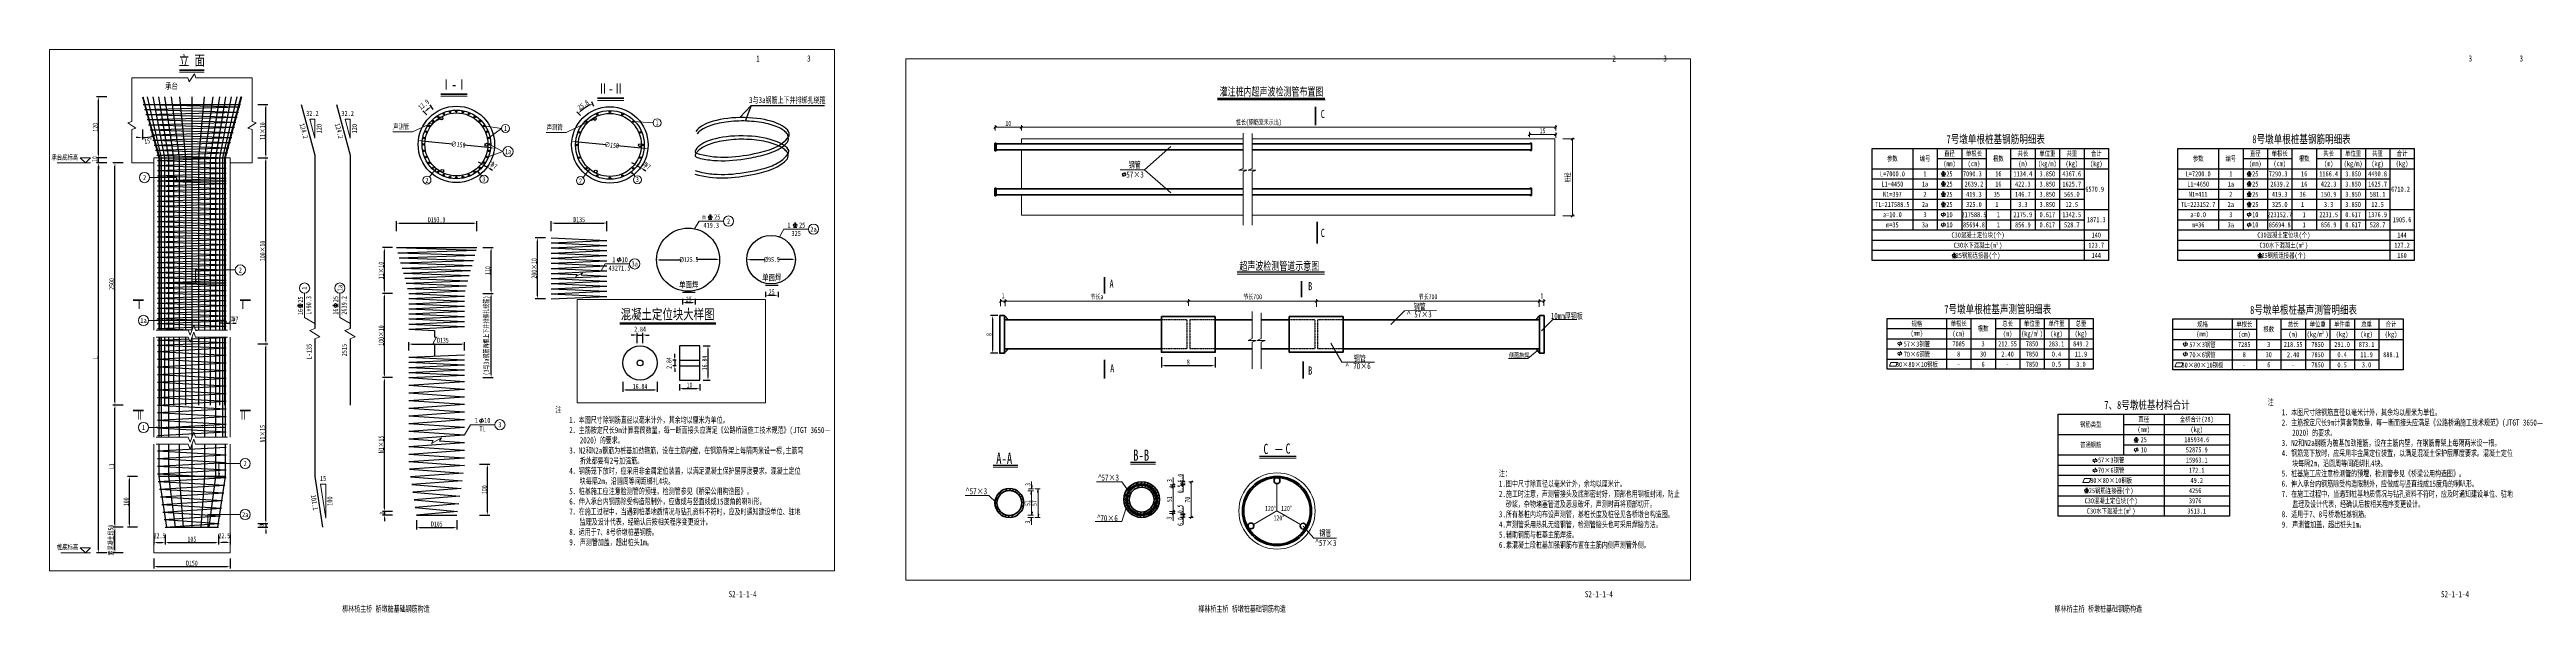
# Paper-space layout '1.5' of a CAD drawing. Header units: millimetres. Extents: x 25 to 1240, y 15 to 292.
# The model-space entities are those that its viewports show. They can reach past a viewport. Long polylines and large blocks are cut down to what shows.
import ezdxf
from ezdxf.enums import TextEntityAlignment as Align

# ---------------------------------------------------------------- set-up
doc = ezdxf.new("R2010")
doc.units = ezdxf.units.MM
doc.linetypes.add('DASHED', pattern=[19.05, 12.7, -6.35])
doc.linetypes.add('HIDDEN', pattern=[9.525, 6.35, -3.175])
doc.layers.get('Defpoints').update_dxf_attribs({"color": 8, "lineweight": 15})
for name, color, linetype, lineweight in [('1', 1, 'Continuous', 30), ('工作线', 1, 'Continuous', 35), ('文字', 7, 'Continuous', 15), ('构造', 7, 'Continuous', 20), ('标注', 4, 'Continuous', 18), ('粗线', 3, 'Continuous', 35), ('钢筋', 1, 'Continuous', 30)]:
    doc.layers.add(name, color=color, linetype=linetype, lineweight=lineweight)
doc.layers.add('2', color=2, linetype='Continuous')
doc.styles.add('FSDB', font='fsdb_e.shx', dxfattribs={"width": 0.75, "bigfont": 'fsdb.shx'})
doc.styles.get("Standard").update_dxf_attribs({"font": '仿宋_GB2312.ttf', "width": 0.7})
doc.styles.add('仿宋', font='仿宋_GB2312.ttf', dxfattribs={"width": 0.7})
doc.styles.add('仿宋字', font='仿宋_GB2312.ttf', dxfattribs={"width": 0.75})
doc.styles.add('标注', font='仿宋_GB2312.ttf', dxfattribs={"width": 0.7})
doc.styles.add('标题', font='仿宋_GB2312.ttf', dxfattribs={"width": 0.7, "height": 5})
doc.styles.add('标题2', font='fsdb_e.shx', dxfattribs={"width": 0.75, "height": 4, "bigfont": 'fsdb.shx'})
doc.dimstyles.new('副本 1-150', dxfattribs={"dimscale": 0, "dimtxt": 2.5, "dimasz": 1.5, "dimexe": 1, "dimexo": 1, "dimgap": 0.4, "dimtad": 1, "dimdec": 0, "dimlfac": 0.1, "dimrnd": 0.1, "dimzin": 12, "dimdsep": 46, "dimtxsty": 'Standard', "dimcen": 2.5, "dimclrd": 256, "dimclre": 256, "dimclrt": 256, "dimadec": 4, "dimazin": 0, "dimtp": 2, "dimtm": 3, "dimtfac": 0.5, "dimtdec": 0, "dimtmove": 2, "dimatfit": 3, "dimfxl": 4, "dimfxlon": 1, "dimtvp": 0.7, "dimtolj": 1, "dimtzin": 12, "dimarcsym": 0})

# ---------------------------------------------------------------- blocks, each defined once
blk = doc.blocks.new('fi')
at = {"lineweight": 18}
for p, q in [((0.578, 0), (0.578, 2.347)), ((1.019, 0), (1.019, 2.347)), ((0, 0), (1.583, 0))]:
    blk.add_line(p, q, dxfattribs=at)
blk.add_ellipse((0.798, 1.13), major_axis=(0.966, 0), ratio=0.701732, dxfattribs=at)
blk = doc.blocks.new('*D45')
at = {"layer": 'Defpoints', "color": 0, "transparency": 16777216}
for p in [(41255.9, -59006.8), (41493.6, -59006.8), (41495.9, -61631.1)]:
    blk.add_point(p, dxfattribs=at)
at = {"layer": '标注', "lineweight": -2, "transparency": 16777216}
for p, q in [((41415.9, -59006.8), (41215.9, -59006.8)), ((41255.9, -61571.1), (41255.9, -59066.8)), ((41415.9, -61631.1), (41215.9, -61631.1))]:
    blk.add_line(p, q, dxfattribs=at)
at = {"layer": '标注', "transparency": 16777216}
for points in [[(41245.9, -59066.8), (41265.9, -59066.8), (41255.9, -59006.8)], [(41245.9, -61571.1), (41265.9, -61571.1), (41255.9, -61631.1)]]:
    blk.add_solid(points, dxfattribs=at)
at = {"layer": '标注', "transparency": 16777216, "insert": (41189.9, -60318.9), "char_height": 100, "attachment_point": 5, "rotation": 90}
blk.add_mtext('\\A1;{\\C3;N1}×15', dxfattribs=at)
blk = doc.blocks.new('*D46')
at = {"layer": 'Defpoints', "color": 0, "transparency": 16777216}
for p in [(43109.5, -56455.9), (43349.5, -56455.9), (43109.5, -57355.9)]:
    blk.add_point(p, dxfattribs=at)
at = {"layer": '标注', "lineweight": -2, "transparency": 16777216}
for p, q in [((43189.5, -56455.9), (43389.5, -56455.9)), ((43349.5, -57295.9), (43349.5, -56515.9)), ((43189.5, -57355.9), (43389.5, -57355.9))]:
    blk.add_line(p, q, dxfattribs=at)
at = {"layer": '标注', "transparency": 16777216}
for points in [[(43339.5, -56515.9), (43359.5, -56515.9), (43349.5, -56455.9)], [(43339.5, -57295.9), (43359.5, -57295.9), (43349.5, -57355.9)]]:
    blk.add_solid(points, dxfattribs=at)
at = {"layer": '标注', "transparency": 16777216, "insert": (43283.5, -56905.9), "char_height": 100, "attachment_point": 5, "rotation": 90}
blk.add_mtext('\\A1;110', dxfattribs=at)
blk = doc.blocks.new('*D47')
at = {"layer": 'Defpoints', "color": 0, "transparency": 16777216}
for p in [(43040.7, -60706.1), (43280.7, -60706.1), (43040.7, -61706.1)]:
    blk.add_point(p, dxfattribs=at)
at = {"layer": '标注', "lineweight": -2, "transparency": 16777216}
for p, q in [((43120.7, -60706.1), (43320.7, -60706.1)), ((43280.7, -61646.1), (43280.7, -60766.1)), ((43120.7, -61706.1), (43320.7, -61706.1))]:
    blk.add_line(p, q, dxfattribs=at)
at = {"layer": '标注', "transparency": 16777216}
for points in [[(43270.7, -60766.1), (43290.7, -60766.1), (43280.7, -60706.1)], [(43270.7, -61646.1), (43290.7, -61646.1), (43280.7, -61706.1)]]:
    blk.add_solid(points, dxfattribs=at)
at = {"layer": '标注', "transparency": 16777216, "insert": (43214.7, -61206.1), "char_height": 100, "attachment_point": 5, "rotation": 90}
blk.add_mtext('\\A1;100', dxfattribs=at)
blk = doc.blocks.new('*D48')
at = {"layer": 'Defpoints', "color": 0, "transparency": 16777216}
for p in [(42826.7, -58349.2), (41734.7, -58517.2), (42826.7, -58517.2)]:
    blk.add_point(p, dxfattribs=at)
at = {"layer": '标注', "lineweight": -2, "transparency": 16777216}
for p, q in [((41734.7, -58477.2), (41734.7, -58309.2)), ((42826.7, -58477.2), (42826.7, -58309.2)), ((41794.7, -58349.2), (42766.7, -58349.2))]:
    blk.add_line(p, q, dxfattribs=at)
at = {"layer": '标注', "transparency": 16777216}
for points in [[(41794.7, -58339.2), (41794.7, -58359.2), (41734.7, -58349.2)], [(42766.7, -58339.2), (42766.7, -58359.2), (42826.7, -58349.2)]]:
    blk.add_solid(points, dxfattribs=at)
at = {"layer": '标注', "transparency": 16777216, "insert": (42404, -58274.2), "char_height": 100, "attachment_point": 5}
blk.add_mtext('\\A1;D135', dxfattribs=at)
blk = doc.blocks.new('*D49')
at = {"layer": 'Defpoints', "color": 0, "transparency": 16777216}
for p in [(43067.9, -55975.9), (41493.6, -56215.9), (43067.9, -56215.9)]:
    blk.add_point(p, dxfattribs=at)
at = {"layer": '标注', "lineweight": -2, "transparency": 16777216}
for p, q in [((41493.6, -56135.9), (41493.6, -55935.9)), ((43067.9, -56135.9), (43067.9, -55935.9)), ((41553.6, -55975.9), (43007.9, -55975.9))]:
    blk.add_line(p, q, dxfattribs=at)
at = {"layer": '标注', "transparency": 16777216}
for points in [[(41553.6, -55965.9), (41553.6, -55985.9), (41493.6, -55975.9)], [(43007.9, -55965.9), (43007.9, -55985.9), (43067.9, -55975.9)]]:
    blk.add_solid(points, dxfattribs=at)
at = {"layer": '标注', "transparency": 16777216, "insert": (42280.7, -55909.9), "char_height": 100, "attachment_point": 5}
blk.add_mtext('\\A1;D193.9', dxfattribs=at)
blk = doc.blocks.new('*D50')
at = {"layer": 'Defpoints', "color": 0, "transparency": 16777216}
for p in [(41887, -61767.6), (42679, -61767.6), (42679, -61946.1)]:
    blk.add_point(p, dxfattribs=at)
at = {"layer": '标注', "lineweight": -2, "transparency": 16777216}
for p, q in [((41887, -61807.6), (41887, -61986.1)), ((42679, -61807.6), (42679, -61986.1)), ((41947, -61946.1), (42619, -61946.1))]:
    blk.add_line(p, q, dxfattribs=at)
at = {"layer": '标注', "transparency": 16777216}
for points in [[(41947, -61936.1), (41947, -61956.1), (41887, -61946.1)], [(42619, -61936.1), (42619, -61956.1), (42679, -61946.1)]]:
    blk.add_solid(points, dxfattribs=at)
at = {"layer": '标注', "transparency": 16777216, "insert": (42283, -61880.1), "char_height": 100, "attachment_point": 5}
blk.add_mtext('\\A1;D105', dxfattribs=at)
blk = doc.blocks.new('*D51')
at = {"layer": 'Defpoints', "color": 0, "transparency": 16777216}
for p in [(35967.9, -61944.5), (36287.9, -61944.5), (36287.9, -62444.5)]:
    blk.add_point(p, dxfattribs=at)
at = {"layer": '标注', "lineweight": -2, "transparency": 16777216}
for p, q in [((36127.9, -61944.5), (35927.9, -61944.5)), ((35967.9, -62384.5), (35967.9, -62004.5)), ((36127.9, -62444.5), (35927.9, -62444.5))]:
    blk.add_line(p, q, dxfattribs=at)
at = {"layer": '标注', "transparency": 16777216}
for points in [[(35957.9, -62004.5), (35977.9, -62004.5), (35967.9, -61944.5)], [(35957.9, -62384.5), (35977.9, -62384.5), (35967.9, -62444.5)]]:
    blk.add_solid(points, dxfattribs=at)
at = {"layer": '标注', "transparency": 16777216, "insert": (35892.9, -62194.5), "char_height": 100, "attachment_point": 5, "rotation": 90}
blk.add_mtext('\\A1;素混凝土段50', dxfattribs=at)
blk = doc.blocks.new('*D52')
at = {"layer": 'Defpoints', "color": 0, "transparency": 16777216}
for p in [(35967.9, -54794.5), (36287.9, -54794.5), (36287.9, -59544.5)]:
    blk.add_point(p, dxfattribs=at)
at = {"layer": '标注', "lineweight": -2, "transparency": 16777216}
for p, q in [((36127.9, -54794.5), (35927.9, -54794.5)), ((35967.9, -59484.5), (35967.9, -54854.5)), ((36127.9, -59544.5), (35927.9, -59544.5))]:
    blk.add_line(p, q, dxfattribs=at)
at = {"layer": '标注', "transparency": 16777216}
for points in [[(35957.9, -54854.5), (35977.9, -54854.5), (35967.9, -54794.5)], [(35957.9, -59484.5), (35977.9, -59484.5), (35967.9, -59544.5)]]:
    blk.add_solid(points, dxfattribs=at)
at = {"layer": '标注', "transparency": 16777216, "insert": (35901.9, -57169.5), "char_height": 100, "attachment_point": 5, "rotation": 90}
blk.add_mtext('\\A1;2500', dxfattribs=at)
blk = doc.blocks.new('*D53')
at = {"layer": 'Defpoints', "color": 0, "transparency": 16777216}
for p in [(35647.9, -54794.5), (35967.9, -54794.5), (35967.9, -62444.5)]:
    blk.add_point(p, dxfattribs=at)
at = {"layer": '标注', "lineweight": -2, "transparency": 16777216}
for p, q in [((35807.9, -54794.5), (35607.9, -54794.5)), ((35647.9, -62384.5), (35647.9, -54854.5)), ((35807.9, -62444.5), (35607.9, -62444.5))]:
    blk.add_line(p, q, dxfattribs=at)
at = {"layer": '标注', "transparency": 16777216}
for points in [[(35637.9, -54854.5), (35657.9, -54854.5), (35647.9, -54794.5)], [(35637.9, -62384.5), (35657.9, -62384.5), (35647.9, -62444.5)]]:
    blk.add_solid(points, dxfattribs=at)
at = {"layer": '标注', "transparency": 16777216, "insert": (35581.9, -58619.5), "char_height": 100, "attachment_point": 5, "rotation": 90}
blk.add_mtext('\\A1;L', dxfattribs=at)
blk = doc.blocks.new('*D54')
at = {"layer": 'Defpoints', "color": 0, "transparency": 16777216}
for p in [(35647.9, -54694.5), (36727.9, -54694.5), (35967.9, -54794.5)]:
    blk.add_point(p, dxfattribs=at)
at = {"layer": '标注', "lineweight": -2, "transparency": 16777216}
for p, q in [((35647.9, -54634.5), (35647.9, -54574.5)), ((35807.9, -54694.5), (35607.9, -54694.5)), ((35647.9, -54794.5), (35647.9, -54694.5)), ((35807.9, -54794.5), (35607.9, -54794.5)), ((35647.9, -54854.5), (35647.9, -54914.5))]:
    blk.add_line(p, q, dxfattribs=at)
at = {"layer": '标注', "transparency": 16777216}
for points in [[(35637.9, -54634.5), (35657.9, -54634.5), (35647.9, -54694.5)], [(35637.9, -54854.5), (35657.9, -54854.5), (35647.9, -54794.5)]]:
    blk.add_solid(points, dxfattribs=at)
at = {"layer": '标注', "transparency": 16777216, "insert": (35572.9, -54719.5), "char_height": 100, "attachment_point": 5, "rotation": 90}
blk.add_mtext('\\A1;10', dxfattribs=at)
blk = doc.blocks.new('*D55')
at = {"layer": 'Defpoints', "color": 0, "transparency": 16777216}
for p in [(35647.9, -53494.5), (36505.8, -53494.5), (36727.9, -54694.5)]:
    blk.add_point(p, dxfattribs=at)
at = {"layer": '标注', "lineweight": -2, "transparency": 16777216}
for p, q in [((35807.9, -53494.5), (35607.9, -53494.5)), ((35647.9, -54634.5), (35647.9, -53554.5)), ((35807.9, -54694.5), (35607.9, -54694.5))]:
    blk.add_line(p, q, dxfattribs=at)
at = {"layer": '标注', "transparency": 16777216}
for points in [[(35637.9, -53554.5), (35657.9, -53554.5), (35647.9, -53494.5)], [(35637.9, -54634.5), (35657.9, -54634.5), (35647.9, -54694.5)]]:
    blk.add_solid(points, dxfattribs=at)
at = {"layer": '标注', "transparency": 16777216, "insert": (35581.9, -54094.5), "char_height": 100, "attachment_point": 5, "rotation": 90}
blk.add_mtext('\\A1;120', dxfattribs=at)
blk = doc.blocks.new('*D56')
at = {"layer": 'Defpoints', "color": 0, "transparency": 16777216}
for p in [(36251.7, -60944.5), (36571.7, -60944.5), (36571.7, -61944.5)]:
    blk.add_point(p, dxfattribs=at)
at = {"layer": '标注', "lineweight": -2, "transparency": 16777216}
for p, q in [((36411.7, -60944.5), (36211.7, -60944.5)), ((36251.7, -61884.5), (36251.7, -61004.5)), ((36411.7, -61944.5), (36211.7, -61944.5))]:
    blk.add_line(p, q, dxfattribs=at)
at = {"layer": '标注', "transparency": 16777216}
for points in [[(36241.7, -61004.5), (36261.7, -61004.5), (36251.7, -60944.5)], [(36241.7, -61884.5), (36261.7, -61884.5), (36251.7, -61944.5)]]:
    blk.add_solid(points, dxfattribs=at)
at = {"layer": '标注', "transparency": 16777216, "insert": (36185.7, -61444.5), "char_height": 100, "attachment_point": 5, "rotation": 90}
blk.add_mtext('\\A1;100', dxfattribs=at)
blk = doc.blocks.new('*D57')
at = {"layer": 'Defpoints', "color": 0, "transparency": 16777216}
for p in [(38610.5, -58346.2), (38930.5, -58346.2), (38610.5, -61869.5)]:
    blk.add_point(p, dxfattribs=at)
at = {"layer": '标注', "lineweight": -2, "transparency": 16777216}
for p, q in [((38770.5, -58346.2), (38970.5, -58346.2)), ((38930.5, -61809.5), (38930.5, -58406.2)), ((38770.5, -61869.5), (38970.5, -61869.5))]:
    blk.add_line(p, q, dxfattribs=at)
at = {"layer": '标注', "transparency": 16777216}
for points in [[(38920.5, -58406.2), (38940.5, -58406.2), (38930.5, -58346.2)], [(38920.5, -61809.5), (38940.5, -61809.5), (38930.5, -61869.5)]]:
    blk.add_solid(points, dxfattribs=at)
at = {"layer": '标注', "transparency": 16777216, "insert": (38864.5, -60107.8), "char_height": 100, "attachment_point": 5, "rotation": 90}
blk.add_mtext('\\A1;N1×15', dxfattribs=at)
blk = doc.blocks.new('*D58')
at = {"layer": 'Defpoints', "color": 0, "transparency": 16777216}
for p in [(38227.9, -54694.5), (38930.5, -54694.5), (38620.7, -58346.2)]:
    blk.add_point(p, dxfattribs=at)
at = {"layer": '标注', "lineweight": -2, "transparency": 16777216}
for p, q in [((38770.5, -54694.5), (38970.5, -54694.5)), ((38930.5, -58286.2), (38930.5, -54754.5)), ((38770.5, -58346.2), (38970.5, -58346.2))]:
    blk.add_line(p, q, dxfattribs=at)
at = {"layer": '标注', "transparency": 16777216}
for points in [[(38920.5, -54754.5), (38940.5, -54754.5), (38930.5, -54694.5)], [(38920.5, -58286.2), (38940.5, -58286.2), (38930.5, -58346.2)]]:
    blk.add_solid(points, dxfattribs=at)
at = {"layer": '标注', "transparency": 16777216, "insert": (38864.5, -56520.3), "char_height": 100, "attachment_point": 5, "rotation": 90}
blk.add_mtext('\\A1;100×10', dxfattribs=at)
blk = doc.blocks.new('*D59')
at = {"layer": 'Defpoints', "color": 0, "transparency": 16777216}
for p in [(38433.4, -53644.5), (38930.5, -53644.5), (38227.9, -54694.5)]:
    blk.add_point(p, dxfattribs=at)
at = {"layer": '标注', "lineweight": -2, "transparency": 16777216}
for p, q in [((38770.5, -53644.5), (38970.5, -53644.5)), ((38930.5, -54634.5), (38930.5, -53704.5)), ((38770.5, -54694.5), (38970.5, -54694.5))]:
    blk.add_line(p, q, dxfattribs=at)
at = {"layer": '标注', "transparency": 16777216}
for points in [[(38920.5, -53704.5), (38940.5, -53704.5), (38930.5, -53644.5)], [(38920.5, -54634.5), (38940.5, -54634.5), (38930.5, -54694.5)]]:
    blk.add_solid(points, dxfattribs=at)
at = {"layer": '标注', "transparency": 16777216, "insert": (38864.5, -54169.5), "char_height": 100, "attachment_point": 5, "rotation": 90}
blk.add_mtext('\\A1;11×10', dxfattribs=at)
blk = doc.blocks.new('*D60')
at = {"layer": 'Defpoints', "color": 0, "transparency": 16777216}
for p in [(36727.9, -62019.2), (36953.7, -62019.2), (36953.7, -62243)]:
    blk.add_point(p, dxfattribs=at)
at = {"layer": '标注', "lineweight": -2, "transparency": 16777216}
for p, q in [((36727.9, -62083), (36727.9, -62283)), ((36953.7, -62083), (36953.7, -62283)), ((36787.9, -62243), (36893.7, -62243))]:
    blk.add_line(p, q, dxfattribs=at)
at = {"layer": '标注', "transparency": 16777216}
for points in [[(36787.9, -62233), (36787.9, -62253), (36727.9, -62243)], [(36893.7, -62233), (36893.7, -62253), (36953.7, -62243)]]:
    blk.add_solid(points, dxfattribs=at)
at = {"layer": '标注', "transparency": 16777216, "insert": (36841.8, -62109.5), "char_height": 100, "attachment_point": 5}
blk.add_mtext('\\A1;22.5', dxfattribs=at)
blk = doc.blocks.new('*D61')
at = {"layer": 'Defpoints', "color": 0, "transparency": 16777216}
for p in [(36953.7, -62019.2), (38002.1, -62019.2), (38002.1, -62243)]:
    blk.add_point(p, dxfattribs=at)
at = {"layer": '标注', "lineweight": -2, "transparency": 16777216}
for p, q in [((36953.7, -62083), (36953.7, -62283)), ((38002.1, -62083), (38002.1, -62283)), ((37013.7, -62243), (37942.1, -62243))]:
    blk.add_line(p, q, dxfattribs=at)
at = {"layer": '标注', "transparency": 16777216}
for points in [[(37013.7, -62233), (37013.7, -62253), (36953.7, -62243)], [(37942.1, -62233), (37942.1, -62253), (38002.1, -62243)]]:
    blk.add_solid(points, dxfattribs=at)
at = {"layer": '标注', "transparency": 16777216, "insert": (37477.9, -62177), "char_height": 100, "attachment_point": 5}
blk.add_mtext('\\A1;105', dxfattribs=at)
blk = doc.blocks.new('*D62')
at = {"layer": 'Defpoints', "color": 0, "transparency": 16777216}
for p in [(36727.9, -62505.9), (38227.9, -62505.9), (38227.9, -62714.1)]:
    blk.add_point(p, dxfattribs=at)
at = {"layer": '标注', "lineweight": -2, "transparency": 16777216}
for p, q in [((36727.9, -62554.1), (36727.9, -62754.1)), ((38227.9, -62554.1), (38227.9, -62754.1)), ((36787.9, -62714.1), (38167.9, -62714.1))]:
    blk.add_line(p, q, dxfattribs=at)
at = {"layer": '标注', "transparency": 16777216}
for points in [[(36787.9, -62704.1), (36787.9, -62724.1), (36727.9, -62714.1)], [(38167.9, -62704.1), (38167.9, -62724.1), (38227.9, -62714.1)]]:
    blk.add_solid(points, dxfattribs=at)
at = {"layer": '标注', "transparency": 16777216, "insert": (37477.9, -62648.1), "char_height": 100, "attachment_point": 5}
blk.add_mtext('\\A1;D150', dxfattribs=at)
blk = doc.blocks.new('*D63')
at = {"layer": 'Defpoints', "color": 0, "transparency": 16777216}
for p in [(36505.8, -53494.5), (36505.8, -53494.5), (36505.8, -53494.5), (36644.8, -54282.4)]:
    blk.add_point(p, dxfattribs=at)
at = {"layer": '标注', "lineweight": -2, "transparency": 16777216}
for p, q in [((36671.5, -54112.7), (36723.3, -54305.9)), ((36505.8, -54134.5), (36505.8, -54334.5))]:
    blk.add_line(p, q, dxfattribs=at)
for start, end in [(289.303, 293.6011), (270, 285.0049), (261.4037, 265.7019)]:
    blk.add_arc((36505.8, -53494.5), 800, start, end, dxfattribs=at)
at = {"layer": '标注', "transparency": 16777216}
for points in [[(36773.2, -54259.1), (36767.3, -54240), (36712.9, -54267.2)], [(36446.2, -54282.3), (36445.5, -54302.3), (36505.8, -54294.5)]]:
    blk.add_solid(points, dxfattribs=at)
at = {"layer": '标注', "transparency": 16777216, "insert": (36620, -54362), "char_height": 100, "attachment_point": 5, "rotation": 7.5}
blk.add_mtext('\\A1;15°', dxfattribs=at)
blk = doc.blocks.new('*D64')
at = {"layer": 'Defpoints', "color": 0, "transparency": 16777216}
for p in [(38150, -57940.7), (38227.9, -57940.7), (38227.9, -57940.7)]:
    blk.add_point(p, dxfattribs=at)
at = {"layer": '标注', "lineweight": -2, "transparency": 16777216}
for p, q in [((38150, -57940.7), (38150, -57900.7)), ((38227.9, -57940.7), (38227.9, -57900.7)), ((38090, -57940.7), (38030, -57940.7)), ((38150, -57940.7), (38227.9, -57940.7)), ((38287.9, -57940.7), (38347.9, -57940.7))]:
    blk.add_line(p, q, dxfattribs=at)
at = {"layer": '标注', "transparency": 16777216}
for points in [[(38090, -57930.7), (38090, -57950.7), (38150, -57940.7)], [(38287.9, -57930.7), (38287.9, -57950.7), (38227.9, -57940.7)]]:
    blk.add_solid(points, dxfattribs=at)
at = {"layer": '标注', "transparency": 16777216, "insert": (38312.1, -57865.7), "char_height": 100, "attachment_point": 5}
blk.add_mtext('\\A1;净7', dxfattribs=at)
blk = doc.blocks.new('*D65')
at = {"layer": 'Defpoints', "color": 0, "transparency": 16777216}
for p in [(41255.9, -57355.9), (41493.6, -57355.9), (41493.6, -59006.8)]:
    blk.add_point(p, dxfattribs=at)
at = {"layer": '标注', "lineweight": -2, "transparency": 16777216}
for p, q in [((41415.9, -57355.9), (41215.9, -57355.9)), ((41255.9, -58946.8), (41255.9, -57415.9)), ((41415.9, -59006.8), (41215.9, -59006.8))]:
    blk.add_line(p, q, dxfattribs=at)
at = {"layer": '标注', "transparency": 16777216}
for points in [[(41245.9, -57415.9), (41265.9, -57415.9), (41255.9, -57355.9)], [(41245.9, -58946.8), (41265.9, -58946.8), (41255.9, -59006.8)]]:
    blk.add_solid(points, dxfattribs=at)
at = {"layer": '标注', "transparency": 16777216, "insert": (41189.9, -58181.3), "char_height": 100, "attachment_point": 5, "rotation": 90}
blk.add_mtext('\\A1;100×10', dxfattribs=at)
blk = doc.blocks.new('*D66')
at = {"layer": 'Defpoints', "color": 0, "transparency": 16777216}
for p in [(43104.9, -57355.9), (43349.5, -57355.9), (43104.9, -59006.8)]:
    blk.add_point(p, dxfattribs=at)
at = {"layer": '标注', "lineweight": -2, "transparency": 16777216}
for p, q in [((43189.5, -57355.9), (43389.5, -57355.9)), ((43349.5, -58946.8), (43349.5, -57415.9)), ((43189.5, -59006.8), (43389.5, -59006.8))]:
    blk.add_line(p, q, dxfattribs=at)
at = {"layer": '标注', "transparency": 16777216}
for points in [[(43339.5, -57415.9), (43359.5, -57415.9), (43349.5, -57355.9)], [(43339.5, -58946.8), (43359.5, -58946.8), (43349.5, -59006.8)]]:
    blk.add_solid(points, dxfattribs=at)
at = {"layer": '标注', "transparency": 16777216, "insert": (43265.6, -58181.3), "char_height": 100, "attachment_point": 5, "rotation": 90}
blk.add_mtext('\\A1;(3与3a钢筋两根上下并排绑扎绕箍)', dxfattribs=at)
blk = doc.blocks.new('*D67')
at = {"layer": 'Defpoints', "color": 0, "transparency": 16777216}
for p in [(35967.9, -59544.5), (36287.9, -59544.5), (36287.9, -61944.5)]:
    blk.add_point(p, dxfattribs=at)
at = {"layer": '标注', "lineweight": -2, "transparency": 16777216}
for p, q in [((36127.9, -59544.5), (35927.9, -59544.5)), ((35967.9, -61884.5), (35967.9, -59604.5)), ((36127.9, -61944.5), (35927.9, -61944.5))]:
    blk.add_line(p, q, dxfattribs=at)
at = {"layer": '标注', "transparency": 16777216}
for points in [[(35957.9, -59604.5), (35977.9, -59604.5), (35967.9, -59544.5)], [(35957.9, -61884.5), (35977.9, -61884.5), (35967.9, -61944.5)]]:
    blk.add_solid(points, dxfattribs=at)
at = {"layer": '标注', "transparency": 16777216, "insert": (35901.9, -60744.5), "char_height": 100, "attachment_point": 5, "rotation": 90}
blk.add_mtext('\\A1;L1', dxfattribs=at)
blk = doc.blocks.new('*D68')
at = {"layer": 'Defpoints', "color": 0, "transparency": 16777216}
for p in [(41255.9, -56455.9), (41493.6, -56455.9), (41493.6, -57355.9)]:
    blk.add_point(p, dxfattribs=at)
at = {"layer": '标注', "lineweight": -2, "transparency": 16777216}
for p, q in [((41415.9, -56455.9), (41215.9, -56455.9)), ((41255.9, -57295.9), (41255.9, -56515.9)), ((41415.9, -57355.9), (41215.9, -57355.9))]:
    blk.add_line(p, q, dxfattribs=at)
at = {"layer": '标注', "transparency": 16777216}
for points in [[(41245.9, -56515.9), (41265.9, -56515.9), (41255.9, -56455.9)], [(41245.9, -57295.9), (41265.9, -57295.9), (41255.9, -57355.9)]]:
    blk.add_solid(points, dxfattribs=at)
at = {"layer": '标注', "transparency": 16777216, "insert": (41189.9, -56905.9), "char_height": 100, "attachment_point": 5, "rotation": 90}
blk.add_mtext('\\A1;11×10', dxfattribs=at)
blk = doc.blocks.new('LXJFB')
at = {"linetype": 'Continuous'}
for p, q in [((19094.1, -55868.6), (19316.3, -55629.6)), ((19316.3, -55629.6), (19199.4, -55936.1)), ((19316.3, -55629), (20759.2, -55629))]:
    blk.add_line(p, q, dxfattribs=at)
at = {"layer": '钢筋'}
for points in [[(20054.4, -56239.4, 0.229407), (20063.9, -56173.1)], [(20044, -56579, 0.300739), (20046, -56494.3)]]:
    blk.add_lwpolyline(points, format="xyb", dxfattribs=at)
at = {"layer": '钢筋', "linetype": 'Continuous'}
blk.add_lwpolyline([(18216.6, -56529.5, 0.313269), (18235.6, -56562.5)], format="xyb", dxfattribs=at)
at = {"layer": '钢筋'}
for centre, start, end in [((19971.7, -56302.6), 318.2485, 345.7032), ((19968.1, -56627.5), 321.4646, 359.9492)]:
    blk.add_arc(centre, 76.8, start, end, dxfattribs=at)
at = {"layer": '钢筋', "linetype": 'Continuous'}
blk.add_arc((18241, -56615.4), 23, 158.5276, 241.6837, dxfattribs=at)
at = {"layer": '钢筋'}
for centre, major_axis, ratio, start_param, end_param in [((19142.6, -56214), (-927.9, 0), 0.372782, 3.260261, 6.073925), ((19142.6, -56573.1), (-931.6, 6.6), 0.370892, 3.390854, 6.17575)]:
    blk.add_ellipse(centre, major_axis=major_axis, ratio=ratio, start_param=start_param, end_param=end_param, dxfattribs=at)
for points, knots in [([(20046.1, -56321.6), (20059.5, -56269.1), (20040.1, -56214.6), (20016.3, -56174.3), (19996.7, -56152.4), (19943.9, -56109.8), (19910.6, -56089), (19791.2, -56030.4), (19685.9, -55997.2), (19446.5, -55950.8), (19312.5, -55937.6), (19042, -55933.8), (18905.6, -55943.2), (18657.3, -55982.8), (18545.4, -56013), (18397.2, -56075.3), (18348.1, -56103.7), (18287.5, -56153.5), (18269.1, -56174.3), (18256.9, -56194.6)], [3.166922, 3.166922, 3.166922, 3.166922, 3.358106, 3.358106, 3.574619, 3.574619, 3.791131, 3.791131, 4.232878, 4.232878, 4.674625, 4.674625, 5.116371, 5.116371, 5.558118, 5.558118, 5.857446, 5.857446, 6.063063, 6.063063, 6.063063, 6.063063]), ([(18235.6, -56562.5), (18602.7, -56683), (19227.9, -56643.9), (19917.7, -56442.5), (20054.4, -56239.4)], [0.268095, 0.268095, 0.268095, 0.268095, 15.250331, 24.937424, 24.937424, 24.937424, 24.937424]), ([(20044.9, -56627.6), (20045, -56589.1), (20039.2, -56572.2), (20016.3, -56533.4), (19996.7, -56511.5), (19943.9, -56468.9), (19910.6, -56448.2), (19791.2, -56389.5), (19685.9, -56356.3), (19446.5, -56309.9), (19312.5, -56296.7), (19042, -56292.9), (18905.6, -56302.3), (18657.3, -56341.9), (18545.4, -56372.1), (18397.2, -56434.4), (18348.1, -56462.8), (18283.5, -56515.9), (18263.3, -56540.1), (18241.2, -56563.2), (18229.9, -56580.7), (18219.5, -56607)], [3.182051, 3.182051, 3.182051, 3.182051, 3.358106, 3.358106, 3.574619, 3.574619, 3.791131, 3.791131, 4.232878, 4.232878, 4.674625, 4.674625, 5.116371, 5.116371, 5.558118, 5.558118, 5.857446, 5.857446, 6.096512, 6.096512, 6.249425, 6.249425, 6.249425, 6.249425]), ([(18230.1, -56635.7), (18269.8, -56657.1), (18312.8, -56667.5), (18454.8, -56696.6), (18554.6, -56708.4), (18856.9, -56722.3), (19062.4, -56702.9), (19333.6, -56654.4), (19394.1, -56642.3), (19515.8, -56614.9), (19576.7, -56599.4), (19754.5, -56543.7), (19866.5, -56494.2), (19983.2, -56400.7), (20007.1, -56378.3), (20029, -56353.8)], [0.250938, 0.250938, 0.250938, 0.250938, 1.971837, 1.971837, 5.91551, 5.91551, 13.802858, 13.802858, 16.040276, 16.040276, 18.277693, 18.277693, 22.752529, 22.752529, 24.013539, 24.013539, 24.013539, 24.013539]), ([(18221.2, -56910.2), (18268.7, -56924.2), (18316.3, -56936), (18459.8, -56965.5), (18556.5, -56977.1), (18850, -56991), (19050.6, -56972.6), (19310.5, -56926.6), (19363.7, -56916.2), (19470.6, -56893), (19524.1, -56880.3), (19680.6, -56835.8), (19779.8, -56798), (19927.6, -56706.3), (20001.3, -56640.4), (20044, -56579)], [0, 0, 0, 0, 1.957829, 1.957829, 5.873488, 5.873488, 13.704806, 13.704806, 15.696569, 15.696569, 17.688333, 17.688333, 21.67186, 21.67186, 24.695205, 24.695205, 24.695205, 24.695205]), ([(18214.7, -56976.5), (18589.1, -57087.2), (19205.5, -57050.4), (19884.8, -56855.4), (20028.2, -56675.3)], [0, 0, 0, 0, 15.250331, 24.3479, 24.3479, 24.3479, 24.3479])]:
    blk.add_open_spline(points, degree=3, knots=knots, dxfattribs=at)
at = {"layer": '文字', "style": '仿宋', "width": 0.7}
blk.add_text('3与3a钢筋上下并排绑扎绕箍', height=120, dxfattribs=at).set_placement((20027.9, -55583.8), align=Align.CENTER)
blk = doc.blocks.new('*D44')
at = {"layer": 'Defpoints', "color": 0, "transparency": 16777216}
for p in [(44256.4, -56262.9), (44496.4, -56262.9), (44496.4, -57462.9)]:
    blk.add_point(p, dxfattribs=at)
at = {"layer": '标注', "lineweight": -2, "transparency": 16777216}
for p, q in [((44416.4, -56262.9), (44216.4, -56262.9)), ((44256.4, -57402.9), (44256.4, -56322.9)), ((44416.4, -57462.9), (44216.4, -57462.9))]:
    blk.add_line(p, q, dxfattribs=at)
at = {"layer": '标注', "transparency": 16777216}
for points in [[(44246.4, -56322.9), (44266.4, -56322.9), (44256.4, -56262.9)], [(44246.4, -57402.9), (44266.4, -57402.9), (44256.4, -57462.9)]]:
    blk.add_solid(points, dxfattribs=at)
at = {"layer": '标注', "transparency": 16777216, "insert": (44190.4, -56862.9), "char_height": 100, "attachment_point": 5, "rotation": 90}
blk.add_mtext('\\A1;200×10', dxfattribs=at)
blk = doc.blocks.new('*D72')
at = {"layer": 'Defpoints', "color": 0, "transparency": 16777216}
for p in [(41921.4, -54353.7), (43413.7, -54505.8)]:
    blk.add_point(p, dxfattribs=at)
at = {"layer": '标注', "lineweight": -2, "transparency": 16777216}
for p, q in [((41981.1, -54359.8), (42593.7, -54422.2)), ((43354, -54499.7), (42813.1, -54444.6))]:
    blk.add_line(p, q, dxfattribs=at)
at = {"layer": '标注', "transparency": 16777216}
for points in [[(41982.1, -54349.9), (41980.1, -54369.8), (41921.4, -54353.7)], [(43355, -54489.8), (43353, -54509.7), (43413.7, -54505.8)]]:
    blk.add_solid(points, dxfattribs=at)
at = {"layer": '标注', "transparency": 16777216, "insert": (42703.4, -54433.4), "char_height": 100, "attachment_point": 5, "rotation": 354.1819}
blk.add_mtext('\\A1;∅150', dxfattribs=at)
blk = doc.blocks.new('*D73')
at = {"layer": 'Defpoints', "color": 0, "transparency": 16777216}
for p in [(43204.6, -54837.3), (43272.1, -54876.2), (43272.1, -54876.2)]:
    blk.add_point(p, dxfattribs=at)
at = {"layer": '标注', "lineweight": -2, "transparency": 16777216}
for p, q in [((43152.7, -54807.3), (43100.7, -54777.3)), ((43204.6, -54837.3), (43224.6, -54802.7)), ((43204.6, -54837.3), (43272.1, -54876.2)), ((43272.1, -54876.2), (43292.1, -54841.6)), ((43324.1, -54906.2), (43376, -54936.2))]:
    blk.add_line(p, q, dxfattribs=at)
at = {"layer": '标注', "transparency": 16777216}
for points in [[(43157.7, -54798.6), (43147.7, -54816), (43204.6, -54837.3)], [(43329.1, -54897.6), (43319.1, -54914.9), (43272.1, -54876.2)]]:
    blk.add_solid(points, dxfattribs=at)
at = {"layer": '标注', "transparency": 16777216, "insert": (43386.3, -54843.5), "char_height": 100, "attachment_point": 5, "rotation": 330}
blk.add_mtext('\\A1;净7', dxfattribs=at)
blk = doc.blocks.new('*D74')
at = {"layer": 'Defpoints', "color": 0, "transparency": 16777216}
for p in [(44932.9, -54365.1), (46425.1, -54517.1)]:
    blk.add_point(p, dxfattribs=at)
at = {"layer": '标注', "lineweight": -2, "transparency": 16777216}
for p, q in [((44992.5, -54371.2), (45605.1, -54433.6)), ((46365.4, -54511.1), (45824.6, -54455.9))]:
    blk.add_line(p, q, dxfattribs=at)
at = {"layer": '标注', "transparency": 16777216}
for points in [[(44993.6, -54361.2), (44991.5, -54381.1), (44932.9, -54365.1)], [(46366.5, -54501.1), (46364.4, -54521), (46425.1, -54517.1)]]:
    blk.add_solid(points, dxfattribs=at)
at = {"layer": '标注', "transparency": 16777216, "insert": (45714.8, -54444.8), "char_height": 100, "attachment_point": 5, "rotation": 354.1819}
blk.add_mtext('\\A1;∅150', dxfattribs=at)
blk = doc.blocks.new('*D75')
at = {"layer": 'Defpoints', "color": 0, "transparency": 16777216}
for p in [(46216.1, -54848.6), (46283.5, -54887.6), (46283.5, -54887.6)]:
    blk.add_point(p, dxfattribs=at)
at = {"layer": '标注', "lineweight": -2, "transparency": 16777216}
for p, q in [((46164.1, -54818.6), (46112.2, -54788.6)), ((46216.1, -54848.6), (46236.1, -54814)), ((46216.1, -54848.6), (46283.5, -54887.6)), ((46283.5, -54887.6), (46303.5, -54852.9)), ((46335.5, -54917.6), (46387.5, -54947.6))]:
    blk.add_line(p, q, dxfattribs=at)
at = {"layer": '标注', "transparency": 16777216}
for points in [[(46169.1, -54810), (46159.1, -54827.3), (46216.1, -54848.6)], [(46340.5, -54908.9), (46330.5, -54926.3), (46283.5, -54887.6)]]:
    blk.add_solid(points, dxfattribs=at)
at = {"layer": '标注', "transparency": 16777216, "insert": (46397.7, -54854.8), "char_height": 100, "attachment_point": 5, "rotation": 330}
blk.add_mtext('\\A1;净7', dxfattribs=at)
blk = doc.blocks.new('*D76')
at = {"layer": 'Defpoints', "color": 0, "transparency": 16777216}
for p in [(47101.9, -57422.9), (47351.9, -57422.9), (47351.9, -57532)]:
    blk.add_point(p, dxfattribs=at)
at = {"layer": '标注', "lineweight": -2, "transparency": 16777216}
for p, q in [((47101.9, -57462.9), (47101.9, -57572)), ((47351.9, -57462.9), (47351.9, -57572)), ((47161.9, -57532), (47291.9, -57532))]:
    blk.add_line(p, q, dxfattribs=at)
at = {"layer": '标注', "transparency": 16777216}
for points in [[(47161.9, -57522), (47161.9, -57542), (47101.9, -57532)], [(47291.9, -57522), (47291.9, -57542), (47351.9, -57532)]]:
    blk.add_solid(points, dxfattribs=at)
at = {"layer": '标注', "transparency": 16777216, "insert": (47226.9, -57466), "char_height": 100, "attachment_point": 5}
blk.add_mtext('\\A1;25', dxfattribs=at)
blk = doc.blocks.new('*D77')
at = {"layer": 'Defpoints', "color": 0, "transparency": 16777216}
for p in [(46596, -56696.6), (47832.7, -56687.5)]:
    blk.add_point(p, dxfattribs=at)
at = {"layer": '标注', "lineweight": -2, "transparency": 16777216}
for p, q in [((46656, -56696.1), (47073.6, -56693.1)), ((47772.7, -56687.9), (47387.5, -56690.8))]:
    blk.add_line(p, q, dxfattribs=at)
at = {"layer": '标注', "transparency": 16777216}
for points in [[(47772.7, -56677.9), (47772.8, -56697.9), (47832.7, -56687.5)], [(46655.9, -56686.1), (46656, -56706.1), (46596, -56696.6)]]:
    blk.add_solid(points, dxfattribs=at)
at = {"layer": '标注', "transparency": 16777216, "insert": (47230.6, -56691.9), "char_height": 100, "attachment_point": 5, "rotation": 0.4204}
blk.add_mtext('\\A1;{\\fMS PGothic|b0|i0|c134|p34;%%C}125.5', dxfattribs=at)
blk = doc.blocks.new('*D79')
at = {"layer": 'Defpoints', "color": 0, "transparency": 16777216}
for p in [(38002.1, -62019.2), (38227.9, -62019.2), (38002.1, -62243)]:
    blk.add_point(p, dxfattribs=at)
at = {"layer": '标注', "lineweight": -2, "transparency": 16777216}
for p, q in [((38002.1, -62083), (38002.1, -62283)), ((38227.9, -62083), (38227.9, -62283)), ((38167.9, -62243), (38062.1, -62243))]:
    blk.add_line(p, q, dxfattribs=at)
at = {"layer": '标注', "transparency": 16777216}
for points in [[(38062.1, -62233), (38062.1, -62253), (38002.1, -62243)], [(38167.9, -62233), (38167.9, -62253), (38227.9, -62243)]]:
    blk.add_solid(points, dxfattribs=at)
at = {"layer": '标注', "transparency": 16777216, "insert": (38113.9, -62109.5), "char_height": 100, "attachment_point": 5}
blk.add_mtext('\\A1;22.5', dxfattribs=at)
blk = doc.blocks.new('d')
at = {"linetype": 'HIDDEN'}
h = blk.add_hatch(color=1, dxfattribs=at)
h.dxf.hatch_style = 1
edge = h.paths.add_edge_path()
edge.add_ellipse((0, 0), major_axis=(16, 0), ratio=1, start_angle=0, end_angle=360)
blk = doc.blocks.new('*D85')
at = {"layer": 'Defpoints', "color": 0, "transparency": 16777216}
for p in [(42125.5, -53723.4), (42234, -53780.9), (42115.7, -53877.9), (42667.5, -54429.8), (42667.5, -54429.8)]:
    blk.add_point(p, dxfattribs=at)
at = {"layer": '标注', "lineweight": -2, "transparency": 16777216}
for p, q in [((42211.7, -53747.6), (42150.7, -53656.2)), ((42087.4, -53849.6), (42009.7, -53771.9))]:
    blk.add_line(p, q, dxfattribs=at)
blk.add_arc((42667.5, -54429.8), 890.3, 127.6119, 131.1381, dxfattribs=at)
at = {"layer": '标注', "transparency": 16777216}
for points in [[(42118.3, -53716.3), (42130, -53732.6), (42172.9, -53689.5)], [(42088.6, -53766.5), (42075, -53751.9), (42038, -53800.2)]]:
    blk.add_solid(points, dxfattribs=at)
at = {"layer": '标注', "transparency": 16777216, "insert": (42026.6, -53648.8), "char_height": 100, "attachment_point": 5, "rotation": 39.375}
blk.add_mtext('\\A1;12.9', dxfattribs=at)
blk = doc.blocks.new('*D86')
at = {"layer": 'Defpoints', "color": 0, "transparency": 16777216}
for p in [(45240.5, -53681.6), (45382.9, -53726.2), (45131.9, -53894), (45679, -54441.1), (45679, -54441.1)]:
    blk.add_point(p, dxfattribs=at)
at = {"layer": '标注', "lineweight": -2, "transparency": 16777216}
for p, q in [((45367.6, -53689.3), (45328.1, -53593.9)), ((45103.6, -53865.7), (45030.6, -53792.7))]:
    blk.add_line(p, q, dxfattribs=at)
blk.add_arc((45679, -54441.1), 877, 116.4205, 131.0795, dxfattribs=at)
at = {"layer": '标注', "transparency": 16777216}
for points in [[(45284.6, -53646.6), (45292.9, -53664.8), (45343.4, -53630.8)], [(45109.5, -53787.3), (45095.9, -53772.7), (45058.8, -53821)]]:
    blk.add_solid(points, dxfattribs=at)
at = {"layer": '标注', "transparency": 16777216, "insert": (45155.1, -53657), "char_height": 100, "attachment_point": 5, "rotation": 33.75}
blk.add_mtext('\\A1;25.8', dxfattribs=at)
blk = doc.blocks.new('*D94')
at = {"layer": 'Defpoints', "color": 0, "transparency": 16777216}
for p in [(48365, -56692), (49319.8, -56692)]:
    blk.add_point(p, dxfattribs=at)
at = {"layer": '标注', "lineweight": -2, "transparency": 16777216}
for p, q in [((48425, -56692), (48722.7, -56692)), ((49259.8, -56692), (48988.3, -56692))]:
    blk.add_line(p, q, dxfattribs=at)
at = {"layer": '标注', "transparency": 16777216}
for points in [[(48425, -56682), (48425, -56702), (48365, -56692)], [(49259.8, -56682), (49259.8, -56702), (49319.8, -56692)]]:
    blk.add_solid(points, dxfattribs=at)
at = {"layer": '标注', "transparency": 16777216, "insert": (48855.5, -56692), "char_height": 100, "attachment_point": 5}
blk.add_mtext('\\A1;{\\fMS PGothic|b0|i0|c134|p34;%%C}95.5', dxfattribs=at)
blk = doc.blocks.new('*D95')
at = {"layer": 'Defpoints', "color": 0, "transparency": 16777216}
for p in [(38610.5, -61869.5), (38610.5, -61944.5), (38930.5, -61944.5)]:
    blk.add_point(p, dxfattribs=at)
at = {"layer": '标注', "lineweight": -2, "transparency": 16777216}
for p, q in [((38930.5, -61809.5), (38930.5, -61749.5)), ((38770.5, -61869.5), (38970.5, -61869.5)), ((38930.5, -61869.5), (38930.5, -61944.5)), ((38770.5, -61944.5), (38970.5, -61944.5)), ((38930.5, -62004.5), (38930.5, -62064.5))]:
    blk.add_line(p, q, dxfattribs=at)
at = {"layer": '标注', "transparency": 16777216}
for points in [[(38920.5, -61809.5), (38940.5, -61809.5), (38930.5, -61869.5)], [(38920.5, -62004.5), (38940.5, -62004.5), (38930.5, -61944.5)]]:
    blk.add_solid(points, dxfattribs=at)
at = {"layer": '标注', "transparency": 16777216, "insert": (38833.9, -61907), "char_height": 100, "attachment_point": 5, "rotation": 90}
blk.add_mtext('\\A1;a', dxfattribs=at)
blk = doc.blocks.new('*D96')
at = {"layer": 'Defpoints', "color": 0, "transparency": 16777216}
for p in [(41495.9, -61631.1), (41255.9, -61706.1), (41495.9, -61706.1)]:
    blk.add_point(p, dxfattribs=at)
at = {"layer": '标注', "lineweight": -2, "transparency": 16777216}
for p, q in [((41255.9, -61571.1), (41255.9, -61511.1)), ((41415.9, -61631.1), (41215.9, -61631.1)), ((41255.9, -61631.1), (41255.9, -61706.1)), ((41415.9, -61706.1), (41215.9, -61706.1)), ((41255.9, -61766.1), (41255.9, -61826.1))]:
    blk.add_line(p, q, dxfattribs=at)
at = {"layer": '标注', "transparency": 16777216}
for points in [[(41245.9, -61571.1), (41265.9, -61571.1), (41255.9, -61631.1)], [(41245.9, -61766.1), (41265.9, -61766.1), (41255.9, -61706.1)]]:
    blk.add_solid(points, dxfattribs=at)
at = {"layer": '标注', "transparency": 16777216, "insert": (41189.9, -61668.6), "char_height": 100, "attachment_point": 5, "rotation": 90}
blk.add_mtext('\\A1;a', dxfattribs=at)
blk = doc.blocks.new('*D97')
at = {"layer": 'Defpoints', "color": 0, "transparency": 16777216}
for p in [(46977.7, -67968.3), (46949.3, -68105.5), (46977.7, -68105.5)]:
    blk.add_point(p, dxfattribs=at)
at = {"layer": '标注', "lineweight": -2, "transparency": 16777216}
for p, q in [((46949.3, -68008.3), (46949.3, -67958.3)), ((46977.7, -68008.3), (46977.7, -67958.3)), ((46934.3, -67968.3), (46919.3, -67968.3)), ((46949.3, -67968.3), (46977.7, -67968.3)), ((46992.7, -67968.3), (47007.7, -67968.3))]:
    blk.add_line(p, q, dxfattribs=at)
at = {"layer": '标注', "transparency": 16777216}
for points in [[(46934.3, -67965.8), (46934.3, -67970.8), (46949.3, -67968.3)], [(46992.7, -67965.8), (46992.7, -67970.8), (46977.7, -67968.3)]]:
    blk.add_solid(points, dxfattribs=at)
at = {"layer": '标注', "transparency": 16777216, "insert": (46963.5, -67939.8), "char_height": 25, "attachment_point": 5}
blk.add_mtext('\\A1;2.84', dxfattribs=at)
blk = doc.blocks.new('*D98')
at = {"layer": 'Defpoints', "color": 0, "transparency": 16777216}
for p in [(46879.3, -68105.5), (47047.7, -68105.5), (47047.7, -68237.5)]:
    blk.add_point(p, dxfattribs=at)
at = {"layer": '标注', "lineweight": -2, "transparency": 16777216}
for p, q in [((46879.3, -68197.5), (46879.3, -68247.5)), ((47047.7, -68197.5), (47047.7, -68247.5)), ((46894.3, -68237.5), (47032.7, -68237.5))]:
    blk.add_line(p, q, dxfattribs=at)
at = {"layer": '标注', "transparency": 16777216}
for points in [[(46894.3, -68235), (46894.3, -68240), (46879.3, -68237.5)], [(47032.7, -68235), (47032.7, -68240), (47047.7, -68237.5)]]:
    blk.add_solid(points, dxfattribs=at)
at = {"layer": '标注', "transparency": 16777216, "insert": (46963.5, -68221), "char_height": 25, "attachment_point": 5}
blk.add_mtext('\\A1;16.84', dxfattribs=at)
blk = doc.blocks.new('*D99')
at = {"layer": 'Defpoints', "color": 0, "transparency": 16777216}
for p in [(47156.6, -68199.7), (47256.6, -68199.7), (47256.6, -68230)]:
    blk.add_point(p, dxfattribs=at)
at = {"layer": '标注', "lineweight": -2, "transparency": 16777216}
for p, q in [((47156.6, -68209.7), (47156.6, -68240)), ((47256.6, -68209.7), (47256.6, -68240)), ((47171.6, -68230), (47241.6, -68230))]:
    blk.add_line(p, q, dxfattribs=at)
at = {"layer": '标注', "transparency": 16777216}
for points in [[(47171.6, -68227.5), (47171.6, -68232.5), (47156.6, -68230)], [(47241.6, -68227.5), (47241.6, -68232.5), (47256.6, -68230)]]:
    blk.add_solid(points, dxfattribs=at)
at = {"layer": '标注', "transparency": 16777216, "insert": (47206.6, -68213.5), "char_height": 25, "attachment_point": 5}
blk.add_mtext('\\A1;10', dxfattribs=at)
blk = doc.blocks.new('*D100')
at = {"layer": 'Defpoints', "color": 0, "transparency": 16777216}
for p in [(47262.6, -68021.3), (47262.6, -68189.7), (47296.9, -68189.7)]:
    blk.add_point(p, dxfattribs=at)
at = {"layer": '标注', "lineweight": -2, "transparency": 16777216}
for p, q in [((47272.6, -68021.3), (47306.9, -68021.3)), ((47296.9, -68036.3), (47296.9, -68174.7)), ((47272.6, -68189.7), (47306.9, -68189.7))]:
    blk.add_line(p, q, dxfattribs=at)
at = {"layer": '标注', "transparency": 16777216}
for points in [[(47294.4, -68036.3), (47299.4, -68036.3), (47296.9, -68021.3)], [(47294.4, -68174.7), (47299.4, -68174.7), (47296.9, -68189.7)]]:
    blk.add_solid(points, dxfattribs=at)
at = {"layer": '标注', "transparency": 16777216, "insert": (47280.4, -68105.5), "char_height": 25, "attachment_point": 5, "rotation": 90}
blk.add_mtext('\\A1;16.84', dxfattribs=at)
blk = doc.blocks.new('*D101')
at = {"layer": 'Defpoints', "color": 0, "transparency": 16777216}
for p in [(47150.6, -68091.3), (47134.1, -68119.7), (47150.6, -68119.7)]:
    blk.add_point(p, dxfattribs=at)
at = {"layer": '标注', "lineweight": -2, "transparency": 16777216}
for p, q in [((47134.1, -68076.3), (47134.1, -68061.3)), ((47140.6, -68091.3), (47124.1, -68091.3)), ((47134.1, -68091.3), (47134.1, -68119.7)), ((47140.6, -68119.7), (47124.1, -68119.7)), ((47134.1, -68134.7), (47134.1, -68149.7))]:
    blk.add_line(p, q, dxfattribs=at)
at = {"layer": '标注', "transparency": 16777216}
for points in [[(47131.6, -68076.3), (47136.6, -68076.3), (47134.1, -68091.3)], [(47131.6, -68134.7), (47136.6, -68134.7), (47134.1, -68119.7)]]:
    blk.add_solid(points, dxfattribs=at)
at = {"layer": '标注', "transparency": 16777216, "insert": (47105.6, -68105.5), "char_height": 25, "attachment_point": 5, "rotation": 90}
blk.add_mtext('\\A1;2.84', dxfattribs=at)
blk = doc.blocks.new('*D102')
at = {"layer": 'Defpoints', "color": 0, "transparency": 16777216}
for p in [(45622.4, -55973.9), (44530.4, -56213.9), (45622.4, -56213.9)]:
    blk.add_point(p, dxfattribs=at)
at = {"layer": '标注', "lineweight": -2, "transparency": 16777216}
for p, q in [((44530.4, -56133.9), (44530.4, -55933.9)), ((45622.4, -56133.9), (45622.4, -55933.9)), ((44590.4, -55973.9), (45562.4, -55973.9))]:
    blk.add_line(p, q, dxfattribs=at)
at = {"layer": '标注', "transparency": 16777216}
for points in [[(44590.4, -55963.9), (44590.4, -55983.9), (44530.4, -55973.9)], [(45562.4, -55963.9), (45562.4, -55983.9), (45622.4, -55973.9)]]:
    blk.add_solid(points, dxfattribs=at)
at = {"layer": '标注', "transparency": 16777216, "insert": (45076.4, -55907.9), "char_height": 100, "attachment_point": 5}
blk.add_mtext('\\A1;D135', dxfattribs=at)
blk = doc.blocks.new('*D103')
at = {"layer": 'Defpoints', "color": 0, "transparency": 16777216}
for p in [(48729.9, -57281.9), (48979.9, -57281.9), (48979.9, -57391)]:
    blk.add_point(p, dxfattribs=at)
at = {"layer": '标注', "lineweight": -2, "transparency": 16777216}
for p, q in [((48729.9, -57321.9), (48729.9, -57431)), ((48979.9, -57321.9), (48979.9, -57431)), ((48789.9, -57391), (48919.9, -57391))]:
    blk.add_line(p, q, dxfattribs=at)
at = {"layer": '标注', "transparency": 16777216}
for points in [[(48789.9, -57381), (48789.9, -57401), (48729.9, -57391)], [(48919.9, -57381), (48919.9, -57401), (48979.9, -57391)]]:
    blk.add_solid(points, dxfattribs=at)
at = {"layer": '标注', "transparency": 16777216, "insert": (48854.9, -57325), "char_height": 100, "attachment_point": 5}
blk.add_mtext('\\A1;25', dxfattribs=at)
blk = doc.blocks.new('刘白')
blk.add_hatch(color=7).paths.add_polyline_path([(-0.8, 0.2), (-1, 0), (0, 0)])
at = {"color": 2}
blk.add_line((-1, 0), (-0.8, 0.2), dxfattribs=at)
at = {"color": 7}
for p, q in [((0, 0), (-1, 0)), ((-0.8, 0.2), (0, 0))]:
    blk.add_line(p, q, dxfattribs=at)
blk = doc.blocks.new('_Oblique')
at = {"color": 0, "linetype": 'ByBlock', "lineweight": -2}
blk.add_line((-0.5, -0.5), (0.5, 0.5), dxfattribs=at)
blk = doc.blocks.new('*D107')
at = {"lineweight": -2, "transparency": 16777216}
for p, q in [((51775, -53840.5), (51771.4, -53840.5)), ((51772.4, -53842), (51772.4, -53857.5)), ((51775, -53859), (51771.4, -53859))]:
    blk.add_line(p, q, dxfattribs=at)
at = {"transparency": 16777216}
for points in [[(51772.1, -53842), (51772.6, -53842), (51772.4, -53840.5)], [(51772.1, -53857.5), (51772.6, -53857.5), (51772.4, -53859)]]:
    blk.add_solid(points, dxfattribs=at)
at = {"layer": 'Defpoints', "color": 0, "transparency": 16777216}
for p in [(51776, -53840.5), (51772.4, -53859), (51776, -53859)]:
    blk.add_point(p, dxfattribs=at)
at = {"transparency": 16777216, "insert": (51770.7, -53849.8), "char_height": 2.5, "attachment_point": 5, "rotation": 90}
blk.add_mtext('\\A1;8', dxfattribs=at)
blk = doc.blocks.new('*D108')
at = {"lineweight": -2, "transparency": 16777216}
for p, q in [((51855.4, -53861), (51855.4, -53866)), ((51881.8, -53861), (51881.8, -53866)), ((51856.9, -53865), (51880.3, -53865))]:
    blk.add_line(p, q, dxfattribs=at)
at = {"transparency": 16777216}
for points in [[(51856.9, -53864.7), (51856.9, -53865.2), (51855.4, -53865)], [(51880.3, -53864.7), (51880.3, -53865.2), (51881.8, -53865)]]:
    blk.add_solid(points, dxfattribs=at)
at = {"layer": 'Defpoints', "color": 0, "transparency": 16777216}
for p in [(51855.4, -53858.2), (51881.8, -53858.5), (51881.8, -53865)]:
    blk.add_point(p, dxfattribs=at)
at = {"transparency": 16777216, "insert": (51868.6, -53863.3), "char_height": 2.5, "attachment_point": 5}
blk.add_mtext('\\A1;8', dxfattribs=at)

msp = doc.modelspace()

# ---------------------------------------------------------------- hatches: boundary and pattern name
at = {"linetype": 'HIDDEN'}
h = msp.add_hatch(color=1, dxfattribs=at)
h.dxf.hatch_style = 1
edge = h.paths.add_edge_path()
edge.add_arc((42667.54, -53779.27), 16, 0, 360)
h = msp.add_hatch(color=1, dxfattribs=at)
h.dxf.hatch_style = 1
edge = h.paths.add_edge_path()
edge.add_arc((42540.63, -53791.77), 16, 0, 360)
h = msp.add_hatch(color=1, dxfattribs=at)
h.dxf.hatch_style = 1
edge = h.paths.add_edge_path()
edge.add_arc((42794.44, -53791.77), 16, 0, 360)
h = msp.add_hatch(color=1, dxfattribs=at)
h.dxf.hatch_style = 1
edge = h.paths.add_edge_path()
edge.add_arc((45678.99, -53790.62), 16, 0, 360)
h = msp.add_hatch(color=1, dxfattribs=at)
h.dxf.hatch_style = 1
edge = h.paths.add_edge_path()
edge.add_arc((42418.6, -53828.78), 16, 0, 360)
h = msp.add_hatch(color=1, dxfattribs=at)
h.dxf.hatch_style = 1
edge = h.paths.add_edge_path()
edge.add_arc((45430.06, -53840.13), 16, 0, 360)
h = msp.add_hatch(color=1, dxfattribs=at)
h.dxf.hatch_style = 1
edge = h.paths.add_edge_path()
edge.add_arc((45927.93, -53840.13), 16, 0, 360)
h = msp.add_hatch(color=1, dxfattribs=at)
h.dxf.hatch_style = 1
edge = h.paths.add_edge_path()
edge.add_arc((42306.14, -53888.9), 16, 0, 360)
h = msp.add_hatch(color=1, dxfattribs=at)
h.dxf.hatch_style = 1
edge = h.paths.add_edge_path()
edge.add_arc((43028.94, -53888.9), 16, 0, 360)
h = msp.add_hatch(color=1, dxfattribs=at)
h.dxf.hatch_style = 1
edge = h.paths.add_edge_path()
edge.add_arc((42207.57, -53969.79), 16, 0, 360)
h = msp.add_hatch(color=1, dxfattribs=at)
h.dxf.hatch_style = 1
edge = h.paths.add_edge_path()
edge.add_arc((43127.51, -53969.79), 16, 0, 360)
h = msp.add_hatch(color=1, dxfattribs=at)
h.dxf.hatch_style = 1
edge = h.paths.add_edge_path()
edge.add_arc((45219.02, -53981.14), 16, 0, 360)
h = msp.add_hatch(color=1, dxfattribs=at)
h.dxf.hatch_style = 1
edge = h.paths.add_edge_path()
edge.add_arc((46138.96, -53981.14), 16, 0, 360)
h = msp.add_hatch(color=1, dxfattribs=at)
h.dxf.hatch_style = 1
edge = h.paths.add_edge_path()
edge.add_arc((42126.67, -54068.37), 16, 0, 360)
h = msp.add_hatch(color=1, dxfattribs=at)
h.dxf.hatch_style = 1
edge = h.paths.add_edge_path()
edge.add_arc((43208.41, -54068.37), 16, 0, 360)
h = msp.add_hatch(color=1, dxfattribs=at)
h.dxf.hatch_style = 1
edge = h.paths.add_edge_path()
edge.add_arc((42066.55, -54180.83), 16, 0, 360)
h = msp.add_hatch(color=1, dxfattribs=at)
h.dxf.hatch_style = 1
edge = h.paths.add_edge_path()
edge.add_arc((43268.52, -54180.83), 16, 0, 360)
h = msp.add_hatch(color=1, dxfattribs=at)
h.dxf.hatch_style = 1
edge = h.paths.add_edge_path()
edge.add_arc((45078.01, -54192.18), 16, 0, 360)
h = msp.add_hatch(color=1, dxfattribs=at)
h.dxf.hatch_style = 1
edge = h.paths.add_edge_path()
edge.add_arc((46279.97, -54192.18), 16, 0, 360)
h = msp.add_hatch(color=1, dxfattribs=at)
h.dxf.hatch_style = 1
edge = h.paths.add_edge_path()
edge.add_arc((42029.54, -54302.86), 16, 0, 360)
h = msp.add_hatch(color=1, dxfattribs=at)
h.dxf.hatch_style = 1
edge = h.paths.add_edge_path()
edge.add_arc((43305.54, -54302.86), 16, 0, 360)
h = msp.add_hatch(color=1, dxfattribs=at)
h.dxf.hatch_style = 1
edge = h.paths.add_edge_path()
edge.add_arc((42017.04, -54429.77), 16, 0, 360)
h = msp.add_hatch(color=1, dxfattribs=at)
h.dxf.hatch_style = 1
edge = h.paths.add_edge_path()
edge.add_arc((43318.04, -54429.77), 16, 0, 360)
h = msp.add_hatch(color=1, dxfattribs=at)
h.dxf.hatch_style = 1
edge = h.paths.add_edge_path()
edge.add_arc((45028.49, -54441.12), 16, 0, 360)
h = msp.add_hatch(color=1, dxfattribs=at)
h.dxf.hatch_style = 1
edge = h.paths.add_edge_path()
edge.add_arc((46329.49, -54441.12), 16, 0, 360)
h = msp.add_hatch(color=1, dxfattribs=at)
h.dxf.hatch_style = 1
edge = h.paths.add_edge_path()
edge.add_arc((42029.54, -54556.67), 16, 0, 360)
h = msp.add_hatch(color=1, dxfattribs=at)
h.dxf.hatch_style = 1
edge = h.paths.add_edge_path()
edge.add_arc((43305.54, -54556.67), 16, 0, 360)
h = msp.add_hatch(color=1, dxfattribs=at)
h.dxf.hatch_style = 1
edge = h.paths.add_edge_path()
edge.add_arc((42066.55, -54678.7), 16, 0, 360)
h = msp.add_hatch(color=1, dxfattribs=at)
h.dxf.hatch_style = 1
edge = h.paths.add_edge_path()
edge.add_arc((43268.52, -54678.7), 16, 0, 360)
h = msp.add_hatch(color=1, dxfattribs=at)
h.dxf.hatch_style = 1
edge = h.paths.add_edge_path()
edge.add_arc((45078.01, -54690.05), 16, 0, 360)
h = msp.add_hatch(color=1, dxfattribs=at)
h.dxf.hatch_style = 1
edge = h.paths.add_edge_path()
edge.add_arc((46279.97, -54690.05), 16, 0, 360)
h = msp.add_hatch(color=1, dxfattribs=at)
h.dxf.hatch_style = 1
edge = h.paths.add_edge_path()
edge.add_arc((42126.67, -54791.17), 16, 0, 360)
h = msp.add_hatch(color=1, dxfattribs=at)
h.dxf.hatch_style = 1
edge = h.paths.add_edge_path()
edge.add_arc((43208.41, -54791.17), 16, 0, 360)
h = msp.add_hatch(color=1, dxfattribs=at)
h.dxf.hatch_style = 1
edge = h.paths.add_edge_path()
edge.add_arc((42207.57, -54889.74), 16, 0, 360)
h = msp.add_hatch(color=1, dxfattribs=at)
h.dxf.hatch_style = 1
edge = h.paths.add_edge_path()
edge.add_arc((43127.51, -54889.74), 16, 0, 360)
h = msp.add_hatch(color=1, dxfattribs=at)
h.dxf.hatch_style = 1
edge = h.paths.add_edge_path()
edge.add_arc((45219.02, -54901.09), 16, 0, 360)
h = msp.add_hatch(color=1, dxfattribs=at)
h.dxf.hatch_style = 1
edge = h.paths.add_edge_path()
edge.add_arc((46138.96, -54901.09), 16, 0, 360)
h = msp.add_hatch(color=1, dxfattribs=at)
h.dxf.hatch_style = 1
edge = h.paths.add_edge_path()
edge.add_arc((42306.14, -54970.64), 16, 0, 360)
h = msp.add_hatch(color=1, dxfattribs=at)
h.dxf.hatch_style = 1
edge = h.paths.add_edge_path()
edge.add_arc((43028.94, -54970.64), 16, 0, 360)
h = msp.add_hatch(color=1, dxfattribs=at)
h.dxf.hatch_style = 1
edge = h.paths.add_edge_path()
edge.add_arc((42418.6, -55030.75), 16, 0, 360)
h = msp.add_hatch(color=1, dxfattribs=at)
h.dxf.hatch_style = 1
edge = h.paths.add_edge_path()
edge.add_arc((42916.47, -55030.75), 16, 0, 360)
h = msp.add_hatch(color=1, dxfattribs=at)
h.dxf.hatch_style = 1
edge = h.paths.add_edge_path()
edge.add_arc((45430.06, -55042.1), 16, 0, 360)
h = msp.add_hatch(color=1, dxfattribs=at)
h.dxf.hatch_style = 1
edge = h.paths.add_edge_path()
edge.add_arc((45927.93, -55042.1), 16, 0, 360)
h = msp.add_hatch(color=1, dxfattribs=at)
h.dxf.hatch_style = 1
edge = h.paths.add_edge_path()
edge.add_arc((42540.63, -55067.77), 16, 0, 360)
h = msp.add_hatch(color=1, dxfattribs=at)
h.dxf.hatch_style = 1
edge = h.paths.add_edge_path()
edge.add_arc((42794.44, -55067.77), 16, 0, 360)
h = msp.add_hatch(color=1, dxfattribs=at)
h.dxf.hatch_style = 1
edge = h.paths.add_edge_path()
edge.add_arc((42667.54, -55080.27), 16, 0, 360)
h = msp.add_hatch(color=1, dxfattribs=at)
h.dxf.hatch_style = 1
edge = h.paths.add_edge_path()
edge.add_arc((45678.99, -55091.62), 16, 0, 360)
at = {"layer": '文字'}
h = msp.add_hatch(color=256, dxfattribs=at)
h.paths.add_polyline_path([(51778.24, -53840.55), (51778.24, -53842.65), (51780.29, -53842.65)])
h.paths.add_polyline_path([(51778.24, -53858.97), (51780.31, -53856.9), (51778.24, -53856.9)])
h = msp.add_hatch(color=256, dxfattribs=at)
h.paths.add_polyline_path([(52039.12, -53842.65), (52041.1, -53842.65), (52041.1, -53840.54)])
h.paths.add_polyline_path([(52041.07, -53859.01), (52041.1, -53859.01), (52041.1, -53856.9), (52039.32, -53856.9)])
h = msp.add_hatch(dxfattribs=at)
h.set_pattern_fill('ANSI31', color=256, scale=10, style=0)
h.set_pattern_definition([(45, (52488.9945, -53217.3627), (-0.8838835, 0.8838835), [])])
h.paths.add_polyline_path([(51836.92, -53930.9, 1), (51854.42, -53930.9, 1)])
h.paths.add_polyline_path([(51853.42, -53930.9, -1), (51837.92, -53930.9, -1)], flags=16)
h = msp.add_hatch(dxfattribs=at)
h.set_pattern_fill('ANSI31', color=256, scale=10, style=0)
h.set_pattern_definition([(45, (52498.1192, -53216.0117), (-0.8838835, 0.8838835), [])])
h.paths.add_polyline_path([(51773.57, -53932.57, 1), (51787.82, -53932.57, 1)])
h.paths.add_polyline_path([(51786.82, -53932.57, -1), (51774.57, -53932.57, -1)], flags=16)
h = msp.add_hatch(dxfattribs=at)
h.set_pattern_fill('ANSI31', color=256, scale=10, style=0)
h.set_pattern_definition([(45, (52563.0448, -53214.347), (-0.8838835, 0.8838835), [])])
h.paths.add_polyline_path([(51838.49, -53930.9, 1), (51852.74, -53930.9, 1)])
h.paths.add_polyline_path([(51851.74, -53930.9, -1), (51839.49, -53930.9, -1)], flags=16)
at = {"layer": '粗线'}
h = msp.add_hatch(dxfattribs=at)
h.set_pattern_fill('ANSI32', color=256, scale=0.01, style=0)
h.set_pattern_definition([(45, (-451880.57106, -3847599.27193), (-0.067351920908, 0.067351920908), []), (45, (-451880.52616, -3847599.27193), (-0.067351920908, 0.067351920908), [])])
h.paths.add_polyline_path([(52036.21, -53756.18), (52036.64, -53756.18), (52036.64, -53755.75)])
h = msp.add_hatch(dxfattribs=at)
h.set_pattern_fill('ANSI32', color=256, scale=0.01, style=0)
h.set_pattern_definition([(315, (-451880.57106, 3740084.09116), (-0.067351920908, -0.067351920908), []), (315, (-451880.52616, 3740084.09116), (-0.067351920908, -0.067351920908), [])])
h.paths.add_polyline_path([(52036.64, -53759.43), (52036.21, -53759), (52036.64, -53759)])
h = msp.add_hatch(dxfattribs=at)
h.set_pattern_fill('ANSI32', color=256, scale=0.01, style=0)
h.set_pattern_definition([(45, (-451880.57106, -3847621.39492), (-0.067351920908, 0.067351920908), []), (45, (-451880.52616, -3847621.39492), (-0.067351920908, 0.067351920908), [])])
h.paths.add_polyline_path([(52036.64, -53777.88), (52036.21, -53778.3), (52036.64, -53778.3)])
h = msp.add_hatch(dxfattribs=at)
h.set_pattern_fill('ANSI32', color=256, scale=0.01, style=0)
h.set_pattern_definition([(315, (-451880.57106, 3740061.96817), (-0.067351920908, -0.067351920908), []), (315, (-451880.52616, 3740061.96817), (-0.067351920908, -0.067351920908), [])])
h.paths.add_polyline_path([(52036.64, -53781.55), (52036.21, -53781.13), (52036.64, -53781.13)])

# ---------------------------------------------------------------- linework, layer by layer
at = {"color": 2}
for p, q in [((52039.12, -53842.65), (52041.1, -53840.54)), ((51778.2, -53859.01), (51780.31, -53856.9)), ((52039.32, -53856.9), (52041.07, -53859))]:
    msp.add_line(p, q, dxfattribs=at)
at = {"color": 1}
msp.add_line((36827.36, -54694.52), (38128.36, -54694.52), dxfattribs=at)
at = {"linetype": 'Continuous', "lineweight": -2, "const_width": 0.25}
for points in [[(51865.91, -53923.23, 1), (51866.16, -53923.23, 1)], [(51865.91, -53938.47, 1), (51866.16, -53938.47, 1)]]:
    msp.add_lwpolyline(points, format="xyb", close=True, dxfattribs=at)
for centre in [(42667.54, -54429.77), (45678.99, -54441.12)]:
    msp.add_circle(centre, 750)
at = {"linetype": 'Continuous'}
for centre in [(42372.37, -53919.03), (45383.82, -53930.37), (43257.41, -54435.93), (46268.86, -54447.28), (42389.67, -54950.12), (45401.12, -54961.47)]:
    msp.add_circle(centre, 28.5, dxfattribs=at)
at = {"layer": '1'}
for p, q in [((47256.64, -68021.27), (47156.64, -68021.27)), ((47156.64, -68021.27), (47156.64, -68189.67)), ((47256.64, -68189.67), (47256.64, -68021.27)), ((47156.64, -68091.27), (47256.64, -68091.27)), ((47156.64, -68119.67), (47256.64, -68119.67)), ((47156.64, -68189.67), (47256.64, -68189.67))]:
    msp.add_line(p, q, dxfattribs=at)
for centre, radius in [((42667.54, -53779.27), 16), ((42540.63, -53791.77), 16), ((42794.44, -53791.77), 16), ((45678.99, -53790.62), 16), ((42418.6, -53828.78), 16), ((42916.47, -53828.78), 16), ((45430.06, -53840.13), 16), ((45927.93, -53840.13), 16), ((42306.14, -53888.9), 16), ((43028.94, -53888.9), 16), ((42207.57, -53969.79), 16), ((43127.51, -53969.79), 16), ((45219.02, -53981.14), 16), ((46138.96, -53981.14), 16), ((42126.67, -54068.37), 16), ((42066.55, -54180.83), 16), ((45078.01, -54192.18), 16), ((46279.97, -54192.18), 16), ((42029.54, -54302.86), 16), ((43305.54, -54302.86), 16), ((42017.04, -54429.77), 16), ((45028.49, -54441.12), 16), ((46329.49, -54441.12), 16), ((42029.54, -54556.67), 16), ((43305.54, -54556.67), 16), ((42066.55, -54678.7), 16), ((43268.52, -54678.7), 16), ((45078.01, -54690.05), 16), ((46279.97, -54690.05), 16), ((42126.67, -54791.17), 16), ((43208.41, -54791.17), 16), ((42207.57, -54889.74), 16), ((43127.51, -54889.74), 16), ((45219.02, -54901.09), 16), ((46138.96, -54901.09), 16), ((42306.14, -54970.64), 16), ((43028.94, -54970.64), 16), ((42418.6, -55030.75), 16), ((42916.47, -55030.75), 16), ((45430.06, -55042.1), 16), ((45927.93, -55042.1), 16), ((42540.63, -55067.77), 16), ((42794.44, -55067.77), 16), ((42667.54, -55080.27), 16), ((45678.99, -55091.62), 16), ((46963.48, -68105.47), 84.2), ((46963.48, -68105.47), 14.2)]:
    msp.add_circle(centre, radius, dxfattribs=at)
at = {"layer": '1', "color": 1}
for centre in [(43208.41, -54068.37), (43268.52, -54180.83), (43318.04, -54429.77)]:
    msp.add_circle(centre, 16, dxfattribs=at)
at = {"layer": '2', "color": 1}
for p, q in [((51892.54, -53819.09), (51935.5, -53819.09)), ((51903.61, -53909.56), (51921.61, -53909.56)), ((51772.71, -53913.91), (51784.9, -53913.91)), ((51840.27, -53912.47), (51852.48, -53912.47))]:
    msp.add_line(p, q, dxfattribs=at)
at = {"layer": '2', "linetype": 'DASHED', "ltscale": 0.01}
for p, q in [((51867.93, -53842.65), (51855.38, -53842.65)), ((51867.93, -53842.65), (51867.93, -53856.9)), ((51881.84, -53842.65), (51869.29, -53842.65)), ((51869.29, -53842.65), (51869.29, -53856.9)), ((51930.7, -53842.65), (51918.14, -53842.65)), ((51930.7, -53842.65), (51930.7, -53856.9)), ((51944.61, -53842.65), (51932.05, -53842.65)), ((51932.05, -53842.65), (51932.05, -53856.9)), ((51867.93, -53856.9), (51855.38, -53856.9)), ((51881.84, -53856.9), (51869.29, -53856.9)), ((51930.7, -53856.9), (51918.14, -53856.9)), ((51944.61, -53856.9), (51932.05, -53856.9))]:
    msp.add_line(p, q, dxfattribs=at)
at = {"layer": '工作线'}
for p, q in [((37236.97, -52974.47), (37718.75, -52974.47)), ((42362.41, -53446.4), (42881.7, -53446.4)), ((45436.58, -53525.36), (45955.87, -53525.36)), ((36527.86, -57484.52), (36327.86, -57484.52)), ((38427.86, -57484.52), (38627.86, -57484.52)), ((36527.86, -59654.33), (36327.86, -59654.33)), ((38427.86, -59654.33), (38627.86, -59654.33)), ((46865.22, -67910.43), (47335.03, -67910.43))]:
    msp.add_line(p, q, dxfattribs=at)
at = {"layer": '文字'}
for p, q in [((37236.97, -53014.47), (37718.75, -53014.47)), ((42362.41, -53486.4), (42881.7, -53486.4)), ((45436.58, -53565.36), (45955.87, -53565.36)), ((51882.96, -53734.49), (51935.75, -53734.49)), ((51773.73, -53749.65), (51773.73, -53747.01)), ((51773.73, -53748.01), (51786.58, -53748.01)), ((51786.58, -53749.65), (51786.58, -53747.01)), ((51786.58, -53749.65), (51786.58, -53747.01)), ((51786.58, -53748.01), (52049.04, -53748.01)), ((51895.53, -53750.89), (51895.53, -53768.18)), ((51899.98, -53751), (51899.98, -53768.18)), ((52036.18, -53752.93), (52036.18, -53750.28)), ((52036.18, -53752.93), (52036.18, -53750.28)), ((52036.18, -53751.61), (52049.04, -53751.61)), ((52049.04, -53749.65), (52049.04, -53747.01)), ((52049.04, -53749.65), (52049.04, -53747.01)), ((52049.04, -53753.25), (52049.04, -53750.61)), ((52049.04, -53753.25), (52049.04, -53750.61)), ((51786.64, -53753.73), (51895.53, -53753.73)), ((51786.64, -53753.73), (51786.64, -53756.18)), ((51786.64, -53759), (51786.64, -53778.3)), ((51847.09, -53768.85), (51859.95, -53757.51)), ((51899.98, -53753.73), (52048.64, -53753.73)), ((52048.64, -53753.73), (52048.64, -53791.51)), ((52052.59, -53753.74), (52058.26, -53753.74)), ((52057.26, -53753.74), (52057.26, -53791.51)), ((51835.04, -53768.85), (51847.09, -53768.85)), ((51837.55, -53770), (51836.46, -53772.41)), ((51847.09, -53768.85), (51859.95, -53780.18)), ((51893.49, -53769.09), (51895.54, -53768.18)), ((51897.4, -53769.09), (51893.49, -53769.09)), ((51894.2, -53769.09), (51897.4, -53769.09)), ((51897.4, -53769.09), (51895.53, -53769.93)), ((51895.53, -53769.93), (51895.53, -53796.03)), ((51897.93, -53769.09), (51899.99, -53768.18)), ((51901.84, -53769.09), (51897.93, -53769.09)), ((51898.64, -53769.09), (51901.84, -53769.09)), ((51901.84, -53769.09), (51899.98, -53769.93)), ((51899.98, -53769.93), (51899.98, -53796.03)), ((51786.64, -53781.21), (51786.64, -53791.23)), ((51786.64, -53791.23), (51895.53, -53791.23)), ((51899.98, -53791.23), (52048.64, -53791.23)), ((52052.59, -53791.51), (52058.26, -53791.51)), ((51892.54, -53820.09), (51935.5, -53820.09)), ((51776.38, -53835.9), (51776.38, -53832.5)), ((51776.38, -53833.5), (51868.75, -53833.5)), ((51778.65, -53835.9), (51778.65, -53832.5)), ((51778.65, -53835.71), (51778.65, -53832.5)), ((51778.65, -53833.5), (51782.25, -53833.5)), ((51868.75, -53835.71), (51868.75, -53832.5)), ((51868.75, -53835.71), (51868.75, -53832.5)), ((51868.75, -53833.5), (51931.64, -53833.5)), ((51931.64, -53835.71), (51931.64, -53832.5)), ((51931.64, -53836.27), (51931.64, -53832.5)), ((51931.64, -53833.5), (52043.27, -53833.5)), ((51974.86, -53838.12), (51990.44, -53838.05)), ((52039.21, -53833.5), (52037.41, -53833.5)), ((52041.01, -53836.27), (52041.01, -53832.5)), ((52041.01, -53835.71), (52041.01, -53832.5)), ((52043.27, -53835.71), (52043.27, -53832.5)), ((51778.23, -53840.54), (51780.29, -53842.65)), ((51899.98, -53838.54), (51899.99, -53851.81)), ((51904.44, -53839.2), (51904.44, -53851.81)), ((51968.05, -53844.91), (51974.86, -53838.12)), ((52042.16, -53847.94), (52047.66, -53842.44)), ((52047.66, -53842.44), (52059.48, -53842.44)), ((51897.95, -53852.72), (51900, -53851.8)), ((51901.86, -53852.72), (51897.95, -53852.72)), ((51898.66, -53852.72), (51901.86, -53852.72)), ((51901.86, -53852.72), (51899.99, -53853.56)), ((51899.99, -53853.56), (51899.99, -53866.61)), ((51902.39, -53852.72), (51904.45, -53851.8)), ((51906.3, -53852.72), (51902.39, -53852.72)), ((51903.1, -53852.72), (51906.3, -53852.72)), ((51906.3, -53852.72), (51904.44, -53853.56)), ((51904.44, -53853.56), (51904.44, -53866.61)), ((51938.56, -53853.98), (51944.02, -53863.45)), ((52035.34, -53861.53), (52025.92, -53861.53)), ((52039.89, -53857.76), (52035.34, -53861.53)), ((51944.02, -53863.45), (51960.01, -53863.45)), ((51903.61, -53910.56), (51921.61, -53910.56)), ((51772.71, -53914.91), (51784.9, -53914.91)), ((51791.6, -53923.8), (51791.6, -53922)), ((51823.47, -53922.17), (51835.9, -53922.17)), ((51835.9, -53922.17), (51839.96, -53927.92)), ((51840.27, -53913.47), (51852.48, -53913.47)), ((51861.17, -53923.68), (51861.17, -53920.08)), ((51864.82, -53922.23), (51867.04, -53922.23)), ((51864.82, -53923.23), (51867.04, -53923.23)), ((51864.82, -53923.23), (51867.04, -53923.23)), ((51866.04, -53920.43), (51866.04, -53918.63)), ((51866.04, -53922.23), (51866.04, -53919.63)), ((51868.83, -53922.23), (51871.05, -53922.23)), ((51870.05, -53922.23), (51870.05, -53939.64)), ((51912.15, -53936.5), (51912.15, -53923.03)), ((51759, -53928.92), (51770.61, -53928.92)), ((51770.61, -53928.92), (51774.24, -53932.28)), ((51789.83, -53926.62), (51792.6, -53926.62)), ((51790.17, -53925.6), (51792.6, -53925.6)), ((51790.17, -53926.62), (51792.6, -53926.62)), ((51791.6, -53928.42), (51791.6, -53930.22)), ((51791.6, -53928.42), (51791.6, -53936.81)), ((51791.62, -53936.81), (51791.62, -53935.01)), ((51793.23, -53925.6), (51795.83, -53925.6)), ((51794.83, -53927.4), (51794.83, -53937.86)), ((51838.09, -53934.93), (51836.01, -53941.65)), ((51859.4, -53924.71), (51862.17, -53924.71)), ((51859.74, -53923.68), (51862.17, -53923.68)), ((51859.74, -53924.71), (51862.17, -53924.71)), ((51861.17, -53924.71), (51861.17, -53936.69)), ((51861.17, -53926.51), (51861.17, -53928.31)), ((51864.99, -53923.73), (51867.04, -53923.73)), ((51866.04, -53923.73), (51866.04, -53927.33)), ((51866.04, -53925.03), (51866.04, -53926.83)), ((51866.04, -53936.16), (51866.04, -53934.36)), ((51866.04, -53937.96), (51866.04, -53934.87)), ((51789.83, -53938.61), (51792.6, -53938.61)), ((51789.83, -53938.61), (51792.62, -53938.61)), ((51789.83, -53939.66), (51792.62, -53939.66)), ((51791.62, -53941.46), (51791.62, -53943.26)), ((51793.24, -53939.66), (51795.83, -53939.66)), ((51836.01, -53941.65), (51822.89, -53941.65)), ((51859.4, -53936.69), (51862.17, -53936.69)), ((51859.4, -53936.69), (51862.19, -53936.69)), ((51859.4, -53937.74), (51862.19, -53937.74)), ((51861.19, -53937.74), (51861.19, -53941.34)), ((51864.82, -53937.96), (51867.04, -53937.96)), ((51864.82, -53938.47), (51867.04, -53938.47)), ((51864.82, -53939.48), (51867.04, -53939.48)), ((51864.99, -53938.47), (51867.04, -53938.47)), ((51866.04, -53938.47), (51866.04, -53937.96)), ((51866.04, -53939.48), (51866.04, -53938.47)), ((51866.04, -53939.48), (51866.04, -53942.07)), ((51866.04, -53941.28), (51866.04, -53943.08)), ((51868.83, -53939.64), (51871.05, -53939.64)), ((51898.15, -53944.59), (51898.03, -53944.66)), ((51912.15, -53936.5), (51900.61, -53943.17)), ((51912.15, -53936.5), (51912.15, -53936.5)), ((51912.15, -53936.5), (51923.75, -53943.2)), ((51930.23, -53949.84), (51924.96, -53943.94)), ((51926.21, -53944.62), (51926.27, -53944.66)), ((51930.23, -53949.84), (51941.32, -53949.84)), ((46865.22, -67915.43), (47335.03, -67915.43))]:
    msp.add_line(p, q, dxfattribs=at)
msp.add_lwpolyline([(51836.17, -53771.19, 0.1209101), (51836.23, -53771.44, 0.1051275), (51836.42, -53771.67, 0.0885087), (51836.69, -53771.82, 0.0795187), (51837.03, -53771.87, 0.0795187), (51837.37, -53771.82, 0.0885087), (51837.64, -53771.67, 0.1051275), (51837.83, -53771.44, 0.1209101), (51837.89, -53771.19, 0.1209101), (51837.83, -53770.94, 0.1051275), (51837.64, -53770.71, 0.0885087), (51837.37, -53770.56, 0.0795187), (51837.03, -53770.51, 0.0795187), (51836.69, -53770.56, 0.0885087), (51836.42, -53770.71, 0.1051275), (51836.23, -53770.94, 0.1209101)], format="xyb", close=True, dxfattribs=at)
at = {"layer": '文字', "const_width": 0.324}
for points in [[(51902.71, -53922.78, 1), (51902.98, -53922.6, 1)], [(51905.57, -53921.2, 1), (51905.87, -53921.08, 1)], [(51908.68, -53920.21, 1), (51909, -53920.15, 1)], [(51911.92, -53919.85, 1), (51912.25, -53919.85, 1)], [(51915.18, -53920.12, 1), (51915.5, -53920.19, 1)], [(51918.32, -53921.03, 1), (51918.61, -53921.15, 1)], [(51921.22, -53922.53, 1), (51921.49, -53922.71, 1)], [(51895.77, -53933.48, 1), (51895.83, -53933.16, 1)], [(51896.68, -53930.34, 1), (51896.8, -53930.04, 1)], [(51898.18, -53927.44, 1), (51898.36, -53927.17, 1)], [(51900.21, -53924.89, 1), (51900.44, -53924.66, 1)], [(51923.77, -53924.57, 1), (51924, -53924.8, 1)], [(51925.87, -53927.06, 1), (51926.05, -53927.33, 1)], [(51927.45, -53929.92, 1), (51927.58, -53930.22, 1)], [(51928.44, -53933.03, 1), (51928.51, -53933.35, 1)], [(51895.5, -53936.73, 1), (51895.5, -53936.41, 1)], [(51895.86, -53939.98, 1), (51895.8, -53939.66, 1)], [(51896.85, -53943.09, 1), (51896.73, -53942.79, 1)], [(51898.43, -53945.95, 1), (51898.25, -53945.68, 1)], [(51926.13, -53945.57, 1), (51925.95, -53945.84, 1)], [(51927.63, -53942.67, 1), (51927.5, -53942.97, 1)], [(51928.53, -53939.53, 1), (51928.47, -53939.85, 1)], [(51928.81, -53936.28, 1), (51928.81, -53936.6, 1)], [(51900.53, -53948.44, 1), (51900.31, -53948.21, 1)], [(51903.09, -53950.48, 1), (51902.82, -53950.3, 1)], [(51905.99, -53951.98, 1), (51905.69, -53951.86, 1)], [(51909.12, -53952.89, 1), (51908.81, -53952.82, 1)], [(51912.38, -53953.16, 1), (51912.05, -53953.16, 1)], [(51915.62, -53952.8, 1), (51915.31, -53952.86, 1)], [(51918.74, -53951.81, 1), (51918.44, -53951.93, 1)], [(51921.59, -53950.23, 1), (51921.32, -53950.41, 1)], [(51924.09, -53948.12, 1), (51923.86, -53948.35, 1)]]:
    msp.add_lwpolyline(points, format="xyb", close=True, dxfattribs=at)
at = {"layer": '文字'}
msp.add_circle((51912.15, -53936.5), 18.75, dxfattribs=at)
at = {"layer": '构造'}
for p, q in [((36727.86, -54694.52), (36727.86, -54794.52)), ((36727.86, -54694.52), (38227.86, -54694.52)), ((38227.86, -54694.52), (38227.86, -54794.52)), ((36727.86, -54794.52), (36297.81, -54794.52)), ((36727.86, -54794.52), (36727.86, -56744.52)), ((38657.91, -54794.52), (38227.86, -54794.52)), ((38227.86, -54794.52), (38227.86, -56744.52)), ((36727.86, -56744.52), (36727.86, -58074.52)), ((38227.86, -56744.52), (38227.86, -58074.52)), ((36727.86, -58214.52), (36727.86, -59544.52)), ((38227.86, -58214.52), (38227.86, -59544.52)), ((36727.86, -59544.52), (36727.86, -60174.52)), ((38227.86, -59544.52), (38227.86, -60174.52)), ((36727.86, -60314.52), (36727.86, -61944.52)), ((38227.86, -60314.52), (38227.86, -61944.52)), ((36727.86, -61944.52), (36727.86, -62444.52)), ((38227.86, -61944.52), (38227.86, -62444.52)), ((36727.86, -62444.52), (38227.86, -62444.52))]:
    msp.add_line(p, q, dxfattribs=at)
at = {"layer": '标注'}
for p, q in [((42372.37, -53919.03), (41808.11, -54181.99)), ((39891.81, -54307.83), (39791.81, -53934.62)), ((39791.81, -53934.62), (39891.81, -53934.62)), ((39891.81, -53934.62), (39891.81, -54307.83)), ((40583.63, -54307.83), (40483.63, -53934.62)), ((40483.63, -53934.62), (40583.63, -53934.62)), ((40583.63, -53934.62), (40583.63, -54307.83)), ((45383.82, -53930.37), (44819.57, -54193.34)), ((46138.96, -53981.14), (46526.79, -54007.04)), ((43208.41, -54068.37), (43552.35, -54117.72)), ((43305.54, -54302.86), (43552.35, -54117.72)), ((41808.11, -54181.99), (41420.13, -54181.99)), ((44819.57, -54193.34), (44431.59, -54193.34)), ((43318.04, -54429.77), (43581.08, -54572.25)), ((43268.52, -54678.7), (43581.08, -54572.25)), ((35287.86, -54694.52), (35487.86, -54694.52)), ((35287.86, -54694.52), (35387.86, -54794.52)), ((35387.86, -54794.52), (35487.86, -54694.52)), ((35487.86, -54794.52), (34832.86, -54794.52)), ((42269.2, -54902.78), (42141.22, -55069.56)), ((42269.2, -54902.78), (42256.52, -54946.61)), ((45280.65, -54914.13), (45152.67, -55080.91)), ((45280.65, -54914.13), (45267.97, -54957.96)), ((43090.17, -54955.06), (43162.54, -55049.37)), ((43090.17, -54955.06), (43100.04, -54999.6)), ((46101.62, -54966.41), (46173.99, -55060.72)), ((46101.62, -54966.41), (46111.49, -55010.95)), ((37178.05, -55080.5), (36649.06, -55080.5)), ((37178.05, -55144.52), (37178.05, -55080.5)), ((37178.05, -55144.52), (37186.76, -55105.8)), ((47341.77, -56084.73), (47428.24, -55934.96)), ((47428.24, -55934.96), (47908.24, -55934.96)), ((49007.92, -56244.26), (49094.39, -56094.49)), ((49094.39, -56094.49), (49574.39, -56094.49)), ((45848.39, -56739.44), (45873.67, -56645.11)), ((45506.13, -56914.19), (45586.25, -56775.43)), ((45586.25, -56775.43), (46066.25, -56775.43)), ((37545.43, -57144.52), (37545.43, -56894.52)), ((37545.43, -56894.52), (38327.86, -56894.52)), ((37545.43, -57144.52), (37561.35, -57082.42)), ((39688.85, -57829.05), (39688.85, -57349.05)), ((40380.67, -57829.05), (40380.67, -57349.05)), ((39888.85, -57944.52), (39688.85, -57829.05)), ((40580.67, -57944.52), (40380.67, -57829.05)), ((36827.36, -57884.52), (36782.16, -57872.36)), ((36839.86, -57884.52), (36794.66, -57872.36)), ((36876.88, -57884.52), (36831.68, -57872.36)), ((36936.99, -57884.52), (36891.79, -57872.36)), ((37017.89, -57884.52), (36972.69, -57872.36)), ((37116.46, -57884.52), (37071.26, -57872.36)), ((37228.93, -57884.52), (37183.72, -57872.36)), ((37350.95, -57884.52), (37305.75, -57872.36)), ((37477.86, -57884.52), (37432.66, -57872.36)), ((37604.77, -57884.52), (37559.57, -57872.36)), ((37726.8, -57884.52), (37681.59, -57872.36)), ((37839.26, -57884.52), (37794.06, -57872.36)), ((37937.83, -57884.52), (37892.63, -57872.36)), ((38018.73, -57884.52), (37973.53, -57872.36)), ((38078.84, -57884.52), (38033.64, -57872.36)), ((38115.86, -57884.52), (38070.66, -57872.36)), ((38128.36, -57884.52), (38083.16, -57872.36)), ((38128.36, -57884.52), (36627.86, -57884.52)), ((43147.34, -59899.13), (43172.62, -59804.8)), ((42826.73, -60131.17), (42942.2, -59931.17)), ((42942.2, -59931.17), (43422.2, -59931.17)), ((36827.36, -59984.52), (36782.16, -59972.36)), ((36876.88, -59984.52), (36831.68, -59972.36)), ((37017.89, -59984.52), (36972.69, -59972.36)), ((37228.93, -59984.52), (37183.72, -59972.36)), ((37477.86, -59984.52), (37432.66, -59972.36)), ((37726.8, -59984.52), (37681.59, -59972.36)), ((37937.83, -59984.52), (37892.63, -59972.36)), ((38078.84, -59984.52), (38033.64, -59972.36)), ((38128.36, -59984.52), (38083.16, -59972.36)), ((38128.36, -59984.52), (36627.86, -59984.52)), ((38005.26, -60944.52), (38005.26, -60694.52)), ((38005.26, -60694.52), (38423.15, -60694.52)), ((38005.26, -60944.52), (38021.19, -60882.42)), ((40102.86, -61764.5), (40002.86, -61097.84)), ((40002.86, -61097.84), (40102.86, -61097.84)), ((40102.86, -61097.84), (40102.86, -61764.5)), ((37790.71, -61944.52), (37790.71, -61694.52)), ((37790.71, -61694.52), (38423.15, -61694.52)), ((37790.71, -61944.52), (37806.64, -61882.42)), ((35287.86, -62344.52), (35487.86, -62344.52)), ((35287.86, -62344.52), (35387.86, -62444.52)), ((35387.86, -62444.52), (35487.86, -62344.52)), ((35487.86, -62444.52), (34907.86, -62444.52))]:
    msp.add_line(p, q, dxfattribs=at)
at = {"layer": '标注', "flags": 128}
for points in [[(36297.81, -53124.52), (37397.86, -53124.52), (37426.98, -53204.52), (37528.74, -53044.52), (37557.86, -53124.52), (38657.91, -53124.52)], [(36297.81, -54794.52), (36297.81, -54139.52), (36377.81, -54110.4), (36217.81, -54008.64), (36297.81, -53979.52), (36297.81, -53124.52)], [(38657.91, -54794.52), (38657.91, -54139.52), (38577.91, -54110.4), (38737.91, -54008.64), (38657.91, -53979.52), (38657.91, -53124.52)], [(45116.32, -56989.72), (45116.32, -56989.72), (45141.22, -56950.81), (45011.5, -57024.96), (45036.4, -56986.06), (45036.4, -56986.06)], [(36777.86, -58074.52), (37406.52, -58074.52), (37442.19, -58172.52), (37513.53, -57976.52), (37549.2, -58074.52), (38177.86, -58074.52)], [(39888.85, -58044.52), (39888.85, -58044.52), (39788.85, -58080.92), (39988.85, -58208.12), (39888.85, -58244.52), (39888.85, -58244.52)], [(40580.67, -58044.52), (40580.67, -58044.52), (40480.67, -58080.92), (40680.67, -58208.12), (40580.67, -58244.52), (40580.67, -58244.52)], [(36777.86, -58214.52), (37406.52, -58214.52), (37442.19, -58312.52), (37513.53, -58116.52), (37549.2, -58214.52), (38177.86, -58214.52)], [(42240.77, -58345.32), (42240.77, -58345.32), (42207.47, -58345.32), (42274.07, -58211.57), (42240.77, -58211.57), (42240.77, -58211.57)], [(36777.86, -60174.52), (37406.52, -60174.52), (37442.19, -60272.52), (37513.53, -60076.52), (37549.2, -60174.52), (38177.86, -60174.52)], [(42334.58, -60247.36), (42334.58, -60247.36), (42373.25, -60189.88), (42176.19, -60296.63), (42214.86, -60239.14), (42214.86, -60239.14)], [(36777.86, -60314.52), (37406.52, -60314.52), (37442.19, -60412.52), (37513.53, -60216.52), (37549.2, -60314.52), (38177.86, -60314.52)]]:
    msp.add_lwpolyline(points, dxfattribs=at)
at = {"layer": '标注'}
for centre, radius in [((46605.73, -54007.04), 78.94), ((43631.29, -54117.72), 78.94), ((43681.08, -54572.25), 100), ((36549.07, -55081.56), 100), ((43209.4, -55112.9), 78.94), ((42090.18, -55129.78), 78.94), ((46220.86, -55124.24), 78.94), ((45101.63, -55141.13), 78.94), ((48008.24, -55934.96), 100), ((49674.39, -56094.49), 100), ((46166.25, -56775.43), 100), ((38427.86, -56894.52), 100), ((39688.85, -57249.05), 100), ((40380.67, -57249.05), 100), ((36527.86, -57884.52), 100), ((43522.2, -59931.17), 100), ((36527.86, -59984.52), 100), ((38523.15, -60694.52), 100), ((38523.15, -61694.52), 100)]:
    msp.add_circle(centre, radius, dxfattribs=at)
for centre in [(45861.03, -56692.27), (43159.98, -59851.97)]:
    msp.add_ellipse(centre, major_axis=(40.19, 0), ratio=0.7017318, dxfattribs=at)
at = {"layer": '粗线', "color": 1}
msp.add_line((51882.96, -53733.81), (51935.73, -53733.81), dxfattribs=at)
at = {"layer": '粗线'}
for p, q in [((51931.07, -53737.87), (51931.07, -53746.94)), ((51774.14, -53755.75), (51773.62, -53755.75)), ((51773.62, -53755.75), (51773.62, -53759.56)), ((51773.62, -53759.56), (51774.14, -53759.56)), ((51774.14, -53755.75), (51774.14, -53759.56)), ((51895.53, -53756.18), (51774.14, -53756.18)), ((51895.53, -53759), (51774.14, -53759)), ((52036.64, -53756.18), (51899.98, -53756.18)), ((52036.64, -53759), (51899.98, -53759)), ((52036.21, -53756.18), (52036.64, -53755.75)), ((52036.21, -53759), (52036.64, -53759.43)), ((52036.64, -53755.75), (52037.12, -53755.75)), ((52036.64, -53755.75), (52036.64, -53756.18)), ((52036.64, -53759.43), (52036.64, -53759)), ((52036.64, -53759.43), (52037.12, -53759.43)), ((52037.12, -53755.75), (52037.12, -53759.43)), ((51773.62, -53777.88), (51773.62, -53781.68)), ((51774.14, -53777.88), (51773.62, -53777.88)), ((51773.62, -53781.68), (51774.14, -53781.68)), ((51774.14, -53777.88), (51774.14, -53781.68)), ((51895.53, -53778.3), (51774.14, -53778.3)), ((51895.53, -53781.21), (51774.14, -53781.21)), ((52036.64, -53778.3), (51899.98, -53778.3)), ((52036.64, -53781.21), (51899.98, -53781.21)), ((52036.21, -53778.3), (52036.64, -53777.88)), ((52036.21, -53781.13), (52036.64, -53781.55)), ((52036.64, -53777.88), (52037.12, -53777.88)), ((52036.64, -53777.88), (52036.64, -53778.3)), ((52036.64, -53781.55), (52036.64, -53781.13)), ((52036.64, -53781.55), (52037.12, -53781.55)), ((52037.12, -53777.88), (52037.12, -53781.55)), ((51931.83, -53794.52), (51931.83, -53805.1)), ((51827.4, -53821.68), (51827.4, -53829.71)), ((51924.19, -53831.46), (51924.19, -53823.58)), ((51855.38, -53842.65), (51778.24, -53842.65)), ((51855.38, -53841.03), (51855.38, -53858.53)), ((51881.84, -53841.03), (51881.84, -53858.53)), ((51899.99, -53842.65), (51881.84, -53842.65)), ((51918.14, -53842.65), (51904.44, -53842.65)), ((51918.14, -53841.03), (51918.14, -53858.53)), ((51944.61, -53841.03), (51944.61, -53858.53)), ((52041.1, -53842.65), (51944.61, -53842.65)), ((52041.1, -53841.03), (52041.1, -53858.53)), ((51855.38, -53856.9), (51778.24, -53856.9)), ((51827.4, -53862.29), (51827.4, -53871.35)), ((51899.99, -53856.9), (51881.84, -53856.9)), ((51918.14, -53856.9), (51904.44, -53856.9)), ((52041.1, -53856.9), (51944.61, -53856.9)), ((51924.95, -53863.04), (51924.95, -53871.35))]:
    msp.add_line(p, q, dxfattribs=at)
for points in [[(51775.96, -53840.54), (51778.24, -53840.54), (51778.24, -53859.01), (51775.96, -53859.01)], [(52041.1, -53840.54), (52043.38, -53840.54), (52043.38, -53859.01), (52041.1, -53859.01)]]:
    msp.add_lwpolyline(points, close=True, dxfattribs=at)
for points in [[(51881.84, -53841.03), (51855.38, -53841.03)], [(51944.61, -53841.03), (51918.14, -53841.03)], [(51881.84, -53858.08), (51881.84, -53858.53), (51855.38, -53858.53), (51855.38, -53857.91)], [(51944.61, -53858.08), (51944.61, -53858.53), (51918.14, -53858.53), (51918.14, -53857.91)]]:
    msp.add_lwpolyline(points, dxfattribs=at)
for centre, radius in [((51845.67, -53930.9), 8.75), ((51845.67, -53930.9), 7.75), ((51912.15, -53936.5), 17), ((51912.15, -53936.5), 16.32), ((51912.16, -53921.61), 1.43), ((51780.69, -53932.57), 7.12), ((51780.69, -53932.57), 6.12), ((51845.62, -53930.9), 7.12), ((51845.62, -53930.9), 6.12), ((51899.37, -53943.86), 1.43), ((51924.96, -53943.94), 1.43)]:
    msp.add_circle(centre, radius, dxfattribs=at)
at = {"layer": '钢筋'}
for p, q in [((36505.82, -53494.52), (36827.36, -54694.52)), ((36518.32, -53494.52), (36839.86, -54694.52)), ((36598.42, -53494.52), (36876.88, -54694.52)), ((36709.63, -53494.52), (36936.99, -54694.52)), ((36819.89, -53494.52), (37017.89, -54694.52)), ((36938.31, -53494.52), (37116.46, -54694.52)), ((37068.16, -53494.52), (37228.93, -54694.52)), ((37233.93, -53494.52), (37350.95, -54694.52)), ((37477.86, -53494.52), (37477.86, -54694.52)), ((37721.79, -53494.52), (37604.77, -54694.52)), ((37887.57, -53494.52), (37726.8, -54694.52)), ((38017.41, -53494.52), (37839.26, -54694.52)), ((38135.84, -53494.52), (37937.83, -54694.52)), ((38246.09, -53494.52), (38018.73, -54694.52)), ((38357.31, -53494.52), (38078.84, -54694.52)), ((38437.4, -53494.52), (38115.86, -54694.52)), ((38449.9, -53494.52), (38128.36, -54694.52)), ((36522.31, -53644.51), (38433.41, -53644.51)), ((36602.7, -53644.52), (38420.01, -53694.52)), ((39620.9, -53644.52), (39888.85, -54644.52)), ((40312.72, -53644.52), (40580.67, -54644.52)), ((36549.11, -53744.52), (38420.01, -53694.52)), ((36549.11, -53744.52), (38393.21, -53794.52)), ((36575.9, -53844.52), (38393.21, -53794.52)), ((36575.9, -53844.52), (38366.42, -53894.52)), ((36602.7, -53944.52), (38366.42, -53894.52)), ((36602.7, -53944.52), (38339.63, -53994.52)), ((36629.49, -54044.52), (38339.63, -53994.52)), ((36629.49, -54044.52), (38312.83, -54094.52)), ((36656.29, -54144.52), (38312.83, -54094.52)), ((36656.29, -54144.52), (38286.04, -54194.52)), ((36683.08, -54244.52), (38286.04, -54194.52)), ((36683.08, -54244.52), (38259.24, -54294.52)), ((36709.88, -54344.52), (38259.24, -54294.52)), ((36709.88, -54344.52), (38232.45, -54394.52)), ((36736.67, -54444.52), (38232.45, -54394.52)), ((36736.67, -54444.52), (38205.65, -54494.52)), ((36763.47, -54544.52), (38205.65, -54494.52)), ((36763.47, -54544.52), (38178.86, -54594.52)), ((36790.26, -54644.52), (38178.86, -54594.52)), ((36790.26, -54644.52), (38152.06, -54694.52)), ((39888.85, -54644.52), (39888.85, -54794.52)), ((40580.67, -54644.52), (40580.67, -54794.52)), ((36803.66, -54744.52), (38152.06, -54694.52)), ((36827.36, -54694.52), (36827.36, -54794.52)), ((36839.86, -54694.52), (36839.86, -54794.52)), ((36876.88, -54694.52), (36876.88, -54794.52)), ((36936.99, -54694.52), (36936.99, -54794.52)), ((37017.89, -54694.52), (37017.89, -54794.52)), ((37116.46, -54694.52), (37116.46, -54794.52)), ((37228.93, -54694.52), (37228.93, -54794.52)), ((37350.95, -54694.52), (37350.95, -54794.52)), ((37477.86, -54694.52), (37477.86, -54794.52)), ((37604.77, -54694.52), (37604.77, -54794.52)), ((37726.8, -54694.52), (37726.8, -54794.52)), ((37839.26, -54694.52), (37839.26, -54794.52)), ((37937.83, -54694.52), (37937.83, -54794.52)), ((38018.73, -54694.52), (38018.73, -54794.52)), ((38078.84, -54694.52), (38078.84, -54794.52)), ((38115.86, -54694.52), (38115.86, -54794.52)), ((38128.36, -54694.52), (38128.36, -54794.52)), ((36803.66, -54744.52), (38152.06, -54794.52)), ((36803.66, -54844.52), (38152.06, -54794.52)), ((36827.36, -54794.52), (36827.36, -56744.52)), ((36876.88, -54794.52), (36876.88, -56744.52)), ((36936.99, -54794.52), (36936.99, -56744.52)), ((37017.89, -54794.52), (37017.89, -56744.52)), ((37116.46, -54794.52), (37116.46, -56744.52)), ((37228.93, -54794.52), (37228.93, -56744.52)), ((37350.95, -54794.52), (37350.95, -56744.52)), ((37477.86, -54794.52), (37477.86, -56744.52)), ((37604.77, -54794.52), (37604.77, -56744.52)), ((37726.8, -54794.52), (37726.8, -56744.52)), ((37839.26, -54794.52), (37839.26, -56744.52)), ((37937.83, -54794.52), (37937.83, -56744.52)), ((38018.73, -54794.52), (38018.73, -56744.52)), ((38078.84, -54794.52), (38078.84, -56744.52)), ((38128.36, -54794.52), (38128.36, -56744.52)), ((39888.85, -54794.52), (39888.85, -56744.52)), ((40580.67, -54794.52), (40580.67, -56744.52)), ((36803.66, -54844.52), (38152.06, -54894.52)), ((36803.66, -54944.52), (38152.06, -54894.52)), ((36803.66, -54944.52), (38152.06, -54994.52)), ((36803.66, -55044.52), (38152.06, -54994.52)), ((36803.66, -55044.52), (38152.06, -55094.52)), ((36803.66, -55144.52), (38152.06, -55094.52)), ((36803.66, -55144.52), (38152.06, -55194.52)), ((36803.66, -55144.52), (38152.06, -55144.52)), ((36803.66, -55244.52), (38152.06, -55194.52)), ((36803.66, -55244.52), (38152.06, -55294.52)), ((36803.66, -55344.52), (38152.06, -55294.52)), ((36803.66, -55344.52), (38152.06, -55394.52)), ((36803.66, -55444.52), (38152.06, -55394.52)), ((36803.66, -55444.52), (38152.06, -55494.52)), ((36803.66, -55544.52), (38152.06, -55494.52)), ((36803.66, -55544.52), (38152.06, -55594.52)), ((36803.66, -55644.52), (38152.06, -55594.52)), ((36803.66, -55644.52), (38152.06, -55694.52)), ((36803.66, -55744.52), (38152.06, -55694.52)), ((36803.66, -55744.52), (38152.06, -55794.52)), ((36803.66, -55844.52), (38152.06, -55794.52)), ((36803.66, -55844.52), (38152.06, -55894.52)), ((36803.66, -55944.52), (38152.06, -55894.52)), ((36803.66, -55944.52), (38152.06, -55994.52)), ((36803.66, -56044.52), (38152.06, -55994.52)), ((36803.66, -56044.52), (38152.06, -56094.52)), ((36803.66, -56144.52), (38152.06, -56094.52)), ((36803.66, -56144.52), (38152.06, -56194.52)), ((36803.66, -56244.52), (38152.06, -56194.52)), ((36803.66, -56244.52), (38152.06, -56294.52)), ((44530.36, -56262.89), (45622.36, -56312.89)), ((36803.66, -56344.52), (38152.06, -56294.52)), ((44530.36, -56362.89), (45622.36, -56312.89)), ((36803.66, -56344.52), (38152.06, -56394.52)), ((44530.36, -56362.89), (45622.36, -56412.89)), ((36803.66, -56444.52), (38152.06, -56394.52)), ((44530.36, -56462.89), (45622.36, -56412.89)), ((36803.66, -56444.52), (38152.06, -56494.52)), ((41493.58, -56455.94), (43054.49, -56505.94)), ((41493.58, -56455.94), (43067.88, -56455.94)), ((44530.36, -56462.89), (45622.36, -56512.89)), ((36803.66, -56544.52), (38152.06, -56494.52)), ((41520.37, -56555.94), (43054.49, -56505.94)), ((44530.36, -56562.89), (45622.36, -56512.89)), ((36803.66, -56544.52), (38152.06, -56594.52)), ((41520.37, -56555.94), (43027.69, -56605.94)), ((44530.36, -56562.89), (45622.36, -56612.89)), ((36803.66, -56644.52), (38152.06, -56594.52)), ((41547.17, -56655.94), (43027.69, -56605.94)), ((44530.36, -56662.89), (45622.36, -56612.89)), ((36803.66, -56644.52), (38152.06, -56694.52)), ((41547.17, -56655.94), (43000.9, -56705.94)), ((44530.36, -56662.89), (45622.36, -56712.89)), ((36803.66, -56744.52), (38152.06, -56694.52)), ((41573.96, -56755.94), (43000.9, -56705.94)), ((44530.36, -56762.89), (45622.36, -56712.89)), ((36803.66, -56744.52), (38152.06, -56794.52)), ((36827.36, -56744.52), (36827.36, -58074.52)), ((36876.88, -56744.52), (36876.88, -58074.52)), ((36936.99, -56744.52), (36936.99, -58074.52)), ((37017.89, -56744.52), (37017.89, -58074.52)), ((37116.46, -56744.52), (37116.46, -58074.52)), ((37228.93, -56744.52), (37228.93, -58074.52)), ((37350.95, -56744.52), (37350.95, -58074.52)), ((37477.86, -56744.52), (37477.86, -58074.52)), ((37604.77, -56744.52), (37604.77, -58074.52)), ((37726.8, -56744.52), (37726.8, -58074.52)), ((37839.26, -56744.52), (37839.26, -58074.52)), ((37937.83, -56744.52), (37937.83, -58074.52)), ((38018.73, -56744.52), (38018.73, -58074.52)), ((38078.84, -56744.52), (38078.84, -58074.52)), ((38128.36, -56744.52), (38128.36, -58074.52)), ((39888.85, -56744.52), (39888.85, -58044.52)), ((40580.67, -56744.52), (40580.67, -58044.52)), ((41573.96, -56755.94), (42974.1, -56805.94)), ((44530.36, -56762.89), (45622.36, -56812.89)), ((36803.66, -56844.52), (38152.06, -56794.52)), ((41600.76, -56855.94), (42974.1, -56805.94)), ((44530.36, -56862.89), (45622.36, -56812.89)), ((36803.66, -56844.52), (38152.06, -56894.52)), ((41600.76, -56855.94), (42947.31, -56905.94)), ((44530.36, -56862.89), (45622.36, -56912.89)), ((36803.66, -56944.52), (38152.06, -56894.52)), ((41627.55, -56955.94), (42947.31, -56905.94)), ((44530.36, -56962.89), (45622.36, -56912.89)), ((36803.66, -56944.52), (38152.06, -56994.52)), ((41627.55, -56955.94), (42920.51, -57005.94)), ((44530.36, -56962.89), (45036.4, -56986.06)), ((36803.66, -57044.52), (38152.06, -56994.52)), ((45116.32, -56989.72), (45622.36, -57012.89)), ((41654.35, -57055.94), (42920.51, -57005.94)), ((44530.36, -57062.89), (45622.36, -57012.89)), ((36803.66, -57044.52), (38152.06, -57094.52)), ((41654.35, -57055.94), (42893.72, -57105.94)), ((44530.36, -57062.89), (45622.36, -57112.89)), ((36803.66, -57144.52), (38152.06, -57094.52)), ((41681.14, -57155.94), (42893.72, -57105.94)), ((44530.36, -57162.89), (45622.36, -57112.89)), ((36803.66, -57144.52), (38152.06, -57144.52)), ((36803.66, -57144.52), (38152.06, -57194.52)), ((41681.14, -57155.94), (42866.92, -57205.94)), ((44530.36, -57162.89), (45622.36, -57212.89)), ((36803.66, -57244.52), (38152.06, -57194.52)), ((48729.86, -57190.4), (48979.86, -57190.4)), ((41707.93, -57255.94), (42866.92, -57205.94)), ((44530.36, -57262.89), (45622.36, -57212.89)), ((36803.66, -57244.52), (38152.06, -57294.52)), ((41707.93, -57255.94), (42840.13, -57305.94)), ((44530.36, -57262.89), (45622.36, -57312.89)), ((36803.66, -57344.52), (38152.06, -57294.52)), ((41734.73, -57355.94), (42840.13, -57305.94)), ((44530.36, -57362.89), (45622.36, -57312.89)), ((47101.86, -57331.4), (47351.86, -57331.4)), ((36803.66, -57344.52), (38152.06, -57394.52)), ((41734.73, -57355.94), (42826.73, -57405.94)), ((44530.36, -57362.89), (45622.36, -57412.89)), ((36803.66, -57444.52), (38152.06, -57394.52)), ((41734.73, -57455.94), (42826.73, -57405.94)), ((44530.36, -57462.89), (45622.36, -57412.89)), ((36803.66, -57444.52), (38152.06, -57494.52)), ((41734.73, -57455.94), (42826.73, -57505.94)), ((36803.66, -57544.52), (38152.06, -57494.52)), ((41734.73, -57555.94), (42826.73, -57505.94)), ((36803.66, -57544.52), (38152.06, -57594.52)), ((41734.73, -57555.94), (42826.73, -57605.94)), ((36803.66, -57644.52), (38152.06, -57594.52)), ((41734.73, -57655.94), (42826.73, -57605.94)), ((36803.66, -57644.52), (38152.06, -57694.52)), ((41734.73, -57655.94), (42826.73, -57705.94)), ((36803.66, -57744.52), (38152.06, -57694.52)), ((41734.73, -57755.94), (42826.73, -57705.94)), ((36803.66, -57744.52), (38152.06, -57794.52)), ((41734.73, -57755.94), (42826.73, -57805.94)), ((36803.66, -57844.52), (38152.06, -57794.52)), ((41734.73, -57855.94), (42826.73, -57805.94)), ((36803.66, -57844.52), (38152.06, -57894.52)), ((41734.73, -57855.94), (42826.73, -57905.94)), ((36803.66, -57944.52), (38152.06, -57894.52)), ((41734.73, -57955.94), (42826.73, -57905.94)), ((36803.66, -57944.52), (38152.06, -57994.52)), ((41734.73, -57955.94), (42826.73, -58005.94)), ((37528.3, -58017.1), (38152.06, -57994.52)), ((41734.73, -58055.94), (42826.73, -58005.94)), ((36803.66, -58044.52), (37498.23, -58018.54)), ((36803.66, -58044.52), (37479.65, -58069.61)), ((41734.73, -58055.94), (42240.77, -58079.11)), ((37548.61, -58072.91), (37582.28, -58074.52)), ((42240.77, -58079.11), (42240.77, -58211.57)), ((36827.36, -58214.52), (36827.36, -59544.52)), ((36839.86, -58214.52), (36839.86, -59544.52)), ((36876.88, -58214.52), (36876.88, -60174.52)), ((36936.99, -58214.52), (36936.99, -59544.52)), ((37017.89, -58214.52), (37017.89, -60174.52)), ((37116.46, -58214.52), (37116.46, -59544.52)), ((37228.93, -58214.52), (37228.93, -60174.52)), ((37350.95, -58214.52), (37350.95, -59544.52)), ((37477.86, -58214.52), (37477.86, -60174.52)), ((37604.77, -58214.52), (37604.77, -59544.52)), ((37726.8, -58214.52), (37726.8, -60174.52)), ((37839.26, -58214.52), (37839.26, -59544.52)), ((37895.54, -58214.52), (38152.06, -58219.52)), ((37937.83, -58214.52), (37937.83, -60174.52)), ((38018.73, -58214.52), (38018.73, -59544.52)), ((38078.84, -58214.52), (38078.84, -60174.52)), ((38115.86, -58214.52), (38115.86, -59544.52)), ((38128.36, -58214.52), (38128.36, -59544.52)), ((37466.75, -58245.05), (38152.06, -58219.52)), ((36803.66, -58269.52), (37418.48, -58247.36)), ((39888.85, -58244.52), (39888.85, -60944.52)), ((40580.67, -58244.52), (40580.67, -59544.52)), ((36803.66, -58269.52), (37434.89, -58292.46)), ((37449.24, -58293.15), (38152.06, -58319.52)), ((36803.66, -58369.52), (38152.06, -58319.52)), ((42240.77, -58345.32), (42240.77, -58583.58)), ((36803.66, -58369.52), (38152.06, -58419.52)), ((36803.66, -58494.52), (38152.06, -58419.52)), ((36803.66, -58494.52), (38152.06, -58569.52)), ((41734.73, -58606.75), (42826.73, -58556.75)), ((36803.66, -58644.52), (38152.06, -58569.52)), ((41734.73, -58606.75), (42826.73, -58656.75)), ((36803.66, -58644.52), (38152.06, -58719.52)), ((41734.73, -58706.75), (42826.73, -58656.75)), ((41734.73, -58706.75), (42826.73, -58756.75)), ((36803.66, -58794.52), (38152.06, -58719.52)), ((41734.73, -58806.75), (42826.73, -58756.75)), ((36803.66, -58794.52), (38152.06, -58869.52)), ((41734.73, -58806.75), (42826.73, -58856.75)), ((41734.73, -58906.75), (42826.73, -58856.75)), ((36803.66, -58944.52), (38152.06, -58869.52)), ((41734.73, -58906.75), (42826.73, -58956.75)), ((36803.66, -58944.52), (38152.06, -59019.52)), ((41734.73, -59006.75), (42826.73, -58956.75)), ((41734.73, -59006.75), (42826.73, -59081.75)), ((36803.66, -59094.52), (38152.06, -59019.52)), ((41734.73, -59156.17), (42818.19, -59081.17)), ((36803.66, -59094.52), (38152.06, -59169.52)), ((41734.73, -59156.17), (42826.73, -59231.17)), ((36803.66, -59244.52), (38152.06, -59169.52)), ((41734.73, -59306.17), (42818.19, -59231.17)), ((36803.66, -59244.52), (38152.06, -59319.52)), ((41734.73, -59306.17), (42826.73, -59381.17)), ((36803.66, -59394.52), (38152.06, -59319.52)), ((41734.73, -59456.17), (42818.19, -59381.17)), ((36803.66, -59394.52), (38152.06, -59469.52)), ((41734.73, -59456.17), (42826.73, -59531.17)), ((36803.66, -59544.52), (38152.06, -59469.52)), ((41743.27, -59606.17), (42826.73, -59531.17)), ((36803.66, -59544.52), (38152.06, -59619.52)), ((36827.36, -59544.52), (36827.36, -60174.52)), ((38128.36, -59544.52), (38128.36, -60174.52)), ((41734.73, -59606.17), (42826.73, -59681.17)), ((36803.66, -59694.52), (38152.06, -59619.52)), ((41734.73, -59756.17), (42818.19, -59681.17)), ((36803.66, -59694.52), (38152.06, -59769.52)), ((41734.73, -59756.17), (42826.73, -59831.17)), ((36803.66, -59844.52), (38152.06, -59769.52)), ((41734.73, -59906.17), (42818.19, -59831.17)), ((36803.66, -59844.52), (38152.06, -59919.52)), ((41734.73, -59906.17), (42826.73, -59981.17)), ((36803.66, -59994.52), (38152.06, -59919.52)), ((41743.27, -60056.17), (42826.73, -59981.17)), ((36803.66, -59994.52), (38152.06, -60069.52)), ((41734.73, -60056.17), (42826.73, -60131.17)), ((36803.66, -60144.52), (38152.06, -60069.52)), ((41734.73, -60206.17), (42818.19, -60131.17)), ((41734.73, -60206.17), (42214.86, -60239.14)), ((42334.58, -60247.36), (42826.73, -60281.17)), ((41734.73, -60356.17), (42818.19, -60281.17)), ((36827.36, -60314.52), (36827.36, -60944.52)), ((37017.89, -60314.52), (37017.89, -60944.52)), ((37228.93, -60314.52), (37228.93, -60944.52)), ((37477.86, -60314.52), (37477.86, -60944.52)), ((37726.8, -60314.52), (37726.8, -60944.52)), ((37937.83, -60314.52), (37937.83, -60944.52)), ((38128.36, -60314.52), (38128.36, -60944.52)), ((41734.73, -60356.17), (42826.73, -60431.17)), ((36803.66, -60444.52), (38152.06, -60369.52)), ((41743.27, -60506.17), (42826.73, -60431.17)), ((36803.66, -60444.52), (38152.06, -60519.52)), ((41734.73, -60506.17), (42826.73, -60581.17)), ((36803.66, -60594.52), (38152.06, -60519.52)), ((41734.73, -60656.17), (42818.19, -60581.17)), ((36803.66, -60594.52), (38152.06, -60669.52)), ((41734.73, -60656.17), (42825.73, -60731.1)), ((36803.66, -60744.52), (38152.06, -60669.52)), ((42825.73, -60731.1), (41746.98, -60806.1)), ((36803.66, -60744.52), (38152.06, -60819.52)), ((41746.98, -60806.1), (42803.23, -60881.1)), ((36803.66, -60894.52), (38152.06, -60819.52)), ((42803.23, -60881.1), (41769.48, -60956.1)), ((36803.66, -60894.52), (38148.31, -60969.52)), ((36827.36, -60944.52), (36977.36, -61944.52)), ((38128.36, -60944.52), (36827.36, -60944.52)), ((37017.89, -60944.52), (37147.79, -61944.52)), ((37228.93, -60944.52), (37303.93, -61944.52)), ((37477.86, -60944.52), (37477.86, -61944.52)), ((37726.8, -60944.52), (37651.8, -61944.52)), ((37937.83, -60944.52), (37807.93, -61944.52)), ((38128.36, -60944.52), (37978.36, -61944.52)), ((39888.85, -60944.52), (40038.85, -61944.52)), ((41769.48, -60956.1), (42780.73, -61031.1)), ((36818.66, -61044.52), (38148.31, -60969.52)), ((42780.73, -61031.1), (41791.98, -61106.1)), ((36818.66, -61044.52), (38125.81, -61119.52)), ((41791.98, -61106.1), (42758.23, -61181.1)), ((36841.16, -61194.52), (38125.81, -61119.52)), ((42758.23, -61181.1), (41814.48, -61256.1)), ((36841.16, -61194.52), (38103.31, -61269.52)), ((41814.48, -61256.1), (42735.73, -61331.1)), ((36863.66, -61344.52), (38103.31, -61269.52)), ((42735.73, -61331.1), (41836.98, -61406.1)), ((36863.66, -61344.52), (38080.81, -61419.52)), ((41836.98, -61406.1), (42713.23, -61481.1)), ((36886.16, -61494.52), (38080.81, -61419.52)), ((42713.23, -61481.1), (41859.48, -61556.1)), ((36886.16, -61494.52), (38058.31, -61569.52)), ((41859.48, -61556.1), (42690.73, -61631.1)), ((36908.66, -61644.52), (38058.31, -61569.52)), ((42690.73, -61631.1), (41881.98, -61706.1)), ((36908.66, -61644.52), (38035.81, -61719.52)), ((41881.98, -61706.1), (42679.48, -61706.1)), ((36931.16, -61794.52), (38035.81, -61719.52)), ((36931.16, -61794.52), (38013.31, -61869.52)), ((36953.66, -61944.52), (38013.31, -61869.52)), ((36953.66, -61944.52), (38002.06, -61944.52))]:
    msp.add_line(p, q, dxfattribs=at)
for points in [[(36839.86, -54794.52), (36839.86, -56744.52), (36839.86, -58074.52)], [(38115.86, -54794.52), (38115.86, -56744.52), (38115.86, -58074.52)]]:
    msp.add_lwpolyline(points, dxfattribs=at)
for centre, radius in [((42667.54, -54429.77), 674.2), ((45678.99, -54441.12), 674.2), ((42667.54, -54429.77), 618.4), ((45678.99, -54441.12), 618.4), ((47214.36, -56692.03), 618.4), ((48842.35, -56692.03), 477.4)]:
    msp.add_circle(centre, radius, dxfattribs=at)

# ---------------------------------------------------------------- block references
for name, p in [('LXJFB', (29133.1, 1964.87)), ('d', (42916.47, -53828.78))]:
    msp.add_blockref(name, p)
at = {"layer": '文字'}
for name, p, xscale, yscale, zscale, rotation in [('_Oblique', (51773.73, -53748.01), 1.200000000000003, 1.200000000000003, 1.200000000000003, 180), ('_Oblique', (51786.58, -53748.01), 1.200000000000003, 1.200000000000003, 1.200000000000003, 180), ('_Oblique', (52036.18, -53751.61), 1.199999999999989, 1.199999999999989, 1.199999999999989, 180), ('_Oblique', (52049.04, -53748.01), 1.199999999999989, 1.199999999999989, 1.199999999999989, 180), ('_Oblique', (52049.04, -53751.61), 1.199999999999989, 1.199999999999989, 1.199999999999989, 180), ('_Oblique', (52057.26, -53753.74), 1.199999999999989, 1.199999999999989, 1.199999999999989, 180), ('_Oblique', (52057.26, -53791.51), 1.199999999999989, 1.199999999999989, 1.199999999999989, 180), ('_Oblique', (51776.38, -53833.5), 1.199999999999989, 1.199999999999989, 1.199999999999989, 180), ('_Oblique', (51778.65, -53833.5), 1.199999999999989, 1.199999999999989, 1.199999999999989, 180), ('_Oblique', (51868.75, -53833.5), 1.199999999999989, 1.199999999999989, 1.199999999999989, 180), ('_Oblique', (51931.64, -53833.5), 1.199999999999989, 1.199999999999989, 1.199999999999989, 180), ('_Oblique', (52041.01, -53833.5), 1.199999999999989, 1.199999999999989, 1.199999999999989, 180), ('_Oblique', (52043.27, -53833.5), 1.199999999999989, 1.199999999999989, 1.199999999999989, 180), ('_Oblique', (51861.17, -53923.68), 1.199999999999989, 1.199999999999989, 1.199999999999989, 180), ('_Oblique', (51866.04, -53922.23), 1.199999999999989, 1.199999999999989, 1.199999999999989, 180), ('_Oblique', (51866.04, -53923.73), 1.199999999999989, 1.199999999999989, 1.199999999999989, 180), ('_Oblique', (51870.05, -53922.23), 1.199999999999989, 1.199999999999989, 1.199999999999989, 180), ('刘白', (51791.6, -53926.62), 1.799999999813735, 1.799999999813735, 1.799999999813735, 90), ('刘白', (51791.6, -53926.62), 1.799999999813735, 1.799999999813735, 1.799999999813735, 90), ('刘白', (51791.6, -53925.6), 1.799999999813735, 1.799999999813735, 1.799999999813735, 270), ('刘白', (51794.83, -53925.6), 1.799999999813735, 1.799999999813735, 1.799999999813735, 90), ('_Oblique', (51861.17, -53924.71), 1.199999999999989, 1.199999999999989, 1.199999999999989, 180), ('刘白', (51791.62, -53939.66), 1.799999999813735, 1.799999999813735, 1.799999999813735, 90), ('刘白', (51791.6, -53938.61), 1.799999999813735, 1.799999999813735, 1.799999999813735, 270), ('刘白', (51791.62, -53938.61), 1.799999999813735, 1.799999999813735, 1.799999999813735, 270), ('刘白', (51794.83, -53939.66), 1.799999999813735, 1.799999999813735, 1.799999999813735, 270), ('_Oblique', (51861.19, -53936.62), 1.199999999999989, 1.199999999999989, 1.199999999999989, 180), ('_Oblique', (51861.19, -53937.74), 1.199999999999989, 1.199999999999989, 1.199999999999989, 180), ('_Oblique', (51865.93, -53939.48), 1.199999999999989, 1.199999999999989, 1.199999999999989, 180), ('_Oblique', (51870.05, -53939.64), 1.199999999999989, 1.199999999999989, 1.199999999999989, 180)]:
    msp.add_blockref(name, p, dxfattribs=dict(at, xscale=xscale, yscale=yscale, zscale=zscale, rotation=rotation))
at = {"layer": '标注', "xscale": 41.59999999999761, "yscale": 41.59999999999761, "zscale": 41.59999999999761}
for p in [(47615.35, -55903.64), (49281.5, -56063.18)]:
    msp.add_blockref('fi', p, dxfattribs=at)
at = {"layer": '标注', "xscale": 41.59999999999761, "yscale": 41.59999999999761, "zscale": 41.59999999999761, "rotation": 90}
for p in [(39646.28, -57630.12), (40339.65, -57624.46)]:
    msp.add_blockref('fi', p, dxfattribs=at)

# ---------------------------------------------------------------- texts
at = {"layer": '文字', "style": '标题', "width": 0.75}
for s, height, p in [('立 面', 200, (37477.86, -52942.47)), ('Ⅰ-Ⅰ', 200, (42622.05, -53414.4)), ('Ⅱ-Ⅱ', 200, (45696.23, -53493.36)), ('单面焊', 120, (48854.48, -57137.35)), ('单面焊', 120, (47226.49, -57278.35)), ('混凝土定位块大样图', 50, (47098.73, -67906.43))]:
    msp.add_text(s, height=height, dxfattribs=at).set_placement(p, align=Align.BOTTOM_CENTER)
msp.add_text('承台', height=120, dxfattribs=at).set_placement((37077.86, -53284.52), align=Align.MIDDLE_CENTER)
at = {"layer": '文字', "width": 0.7}
for s, height, p in [('C', 4, (51933.65, -53743.44)), ('C', 4, (51933.65, -53801.88)), ('A', 4, (51829.89, -53826.85)), ('B', 4, (51927.46, -53828.05)), ('A', 4, (51830.22, -53868.45)), ('B', 4, (51927.48, -53869.51)), ('A-A', 5.5, (51774.22, -53913.43)), ('B-B', 5.5, (51841.51, -53911.82)), ('C', 5, (51905.51, -53908.51)), ('－', 5, (51910.61, -53908.91)), ('C', 5, (51916.37, -53908.34)), ('120°', 2.5, (51906.28, -53936.53)), ('120°', 2.5, (51914.17, -53936.43)), ('120°', 2.5, (51910.47, -53941.12))]:
    msp.add_text(s, height=height, dxfattribs=at).set_placement(p)
for s, height, p in [('钢管', 3, (51842.24, -53767.94)), ('  57×3', 3, (51840.73, -53772.71)), ('钢管', 3, (51982.24, -53837.56)), ('  57×3', 3, (51982.16, -53841.39)), ('10mm厚钢板', 3, (52054.51, -53842.19)), ('钢管', 3, (51952.82, -53862.99)), ('侧面施焊', 2.5, (52031.08, -53861.29)), ('  70×6', 3, (51952.18, -53866.79)), ('  57×3', 3, (51828.55, -53921.56)), ('  57×3', 3, (51763.78, -53928.29)), ('  70×6', 3, (51827.98, -53941.57)), ('钢管', 3, (51935.87, -53948.84)), ('  57×3', 3, (51935.37, -53953.7))]:
    msp.add_text(s, height=height, dxfattribs=at).set_placement(p, align=Align.CENTER)
at = {"layer": '文字', "style": 'FSDB', "width": 0.7}
for p in [(51976.89, -53841.24), (51946.65, -53866.93), (51825.2, -53921.52), (51760.13, -53928.04), (51824.66, -53941.27), (51931.83, -53953.33)]:
    msp.add_text('^ ', height=3, dxfattribs=at).set_placement(p, align=Align.CENTER)
at = {"layer": '文字', "style": '标题2', "width": 0.75}
for s, p in [('Ⅰ', (36365.75, -57516.52)), ('Ⅱ', (36370.61, -59686.33))]:
    msp.add_text(s, height=160, dxfattribs=at).set_placement(p, align=Align.TOP_LEFT)
for s, p in [('Ⅰ', (38556.14, -57516.52)), ('Ⅱ', (38560.68, -59686.33))]:
    msp.add_text(s, height=160, dxfattribs=at).set_placement(p, align=Align.TOP_RIGHT)
at = {"layer": '文字', "char_height": 2.5, "attachment_point": 5}
for s, insert in [('\\A1;10', (51780.16, -53746.11)), ('\\A1;15', (52042.61, -53749.71)), ('\\A1;1', (51777.6, -53830.72)), ('\\A1;节长a', (51823.7, -53831.32)), ('\\A1;节长700', (51900.2, -53831.32)), ('\\A1;节长700', (51986.33, -53831.32)), ('\\A1;1', (52042.3, -53830.8))]:
    msp.add_mtext(s, dxfattribs=dict(at, insert=insert))
at = {"layer": '文字', "insert": (51903.22, -53745.78), "char_height": 2.5, "attachment_point": 5, "line_spacing_factor": 1.44}
msp.add_mtext('\\A1;桩长(钢筋笼未示出)', dxfattribs=at)
at = {"layer": '文字', "char_height": 2.5, "attachment_point": 5, "rotation": 90}
for s, insert in [('\\A1;桩径  ', (52055.05, -53772.62)), ('\\A1;3', (51789.78, -53923.46)), ('\\A1;3', (51859.35, -53921.54)), ('\\A1;6.0', (51864.6, -53920.36)), ('\\A1;51', (51789.7, -53932.62)), ('\\A1;57', (51792.93, -53932.63)), ('\\A1;51', (51859.27, -53930.7)), ('\\A1;0.5', (51864.54, -53925.67)), ('\\A1;0.5', (51864.54, -53935.46)), ('\\A1;70', (51868.15, -53930.93)), ('\\A1;3', (51789.58, -53941.93)), ('\\A1;3', (51859.15, -53940.01)), ('\\A1;6.0', (51864.6, -53941.73))]:
    msp.add_mtext(s, dxfattribs=dict(at, insert=insert))
at = {"layer": '标注', "color": 7, "linetype": 'Continuous', "width": 0.7}
for s, p in [('灌注桩内超声波检测管布置图', (51883.98, -53732.45)), ('超声波检测管道示意图', (51893.66, -53818.13))]:
    msp.add_text(s, height=4, dxfattribs=at).set_placement(p)
at = {"layer": '标注', "style": '标注', "width": 0.75}
for s, p in [('32.2', (39841.81, -53902.62)), ('32.2', (40533.63, -53902.62)), ('15', (40052.86, -61065.84))]:
    msp.add_text(s, height=100, dxfattribs=at).set_placement(p, align=Align.BOTTOM_CENTER)
for s, p in [('1', (46605.73, -54003.53)), ('1', (43631.29, -54114.21)), ('1a', (43681.08, -54572.25)), ('2', (36549.07, -55081.56)), ('3', (43206.75, -55107.52)), ('3', (46218.21, -55118.87)), ('2', (42090.53, -55135.63)), ('2', (45101.98, -55146.98)), ('2', (48008.24, -55934.96)), ('419.3', (47668.24, -56016.96)), ('2a', (49674.39, -56094.49)), ('325', (49334.39, -56176.49)), ('1  10', (45878.81, -56693.43)), ('3a', (46166.25, -56775.43)), ('2', (38427.86, -56894.52)), ('1a', (36527.86, -57884.52)), ('1  10', (43182.2, -59849.17)), ('3', (43522.2, -59931.17)), ('1', (36527.86, -59984.52)), ('2', (38523.15, -60694.52)), ('2a', (38523.15, -61694.52))]:
    msp.add_text(s, height=100, dxfattribs=at).set_placement(p, align=Align.MIDDLE_CENTER)
for p in [(41584.17, -54030.7), (44595.62, -54042.05)]:
    msp.add_text('声测管', height=100, dxfattribs=at).set_placement(p, align=Align.TOP_CENTER)
for s, rotation, p in [('124.2', 285, (39723.97, -54152.8)), ('124.2', 285, (40415.78, -54152.8)), ('120', 90, (39923.81, -54121.23)), ('120', 90, (40615.63, -54121.23)), ('101.1', 278.53077, (39932.21, -61449.27)), ('100', 90, (40134.86, -61431.17))]:
    msp.add_text(s, height=100, rotation=rotation, dxfattribs=at).set_placement(p, align=Align.TOP_CENTER)
for s, p in [('承台底标高', (35247.86, -54762.52)), ('桩底标高', (35247.86, -62412.52))]:
    msp.add_text(s, height=100, dxfattribs=at).set_placement(p, align=Align.BOTTOM_RIGHT)
at = {"layer": '标注', "color": 6, "style": '标注', "width": 0.75}
for s, p in [('25', (47786.45, -55853.89)), ('m', (47528.09, -55852.96)), ('1', (49194.23, -56012.49)), ('25', (49452.6, -56013.42)), ('43271.5', (45868.5, -56857.43)), ('TL', (43182.2, -60013.17))]:
    msp.add_text(s, height=100, dxfattribs=at).set_placement(p, align=Align.MIDDLE_CENTER)
at = {"layer": '标注', "style": '标注', "width": 0.75}
for s, p in [('1a', (40380.67, -57249.05)), ('1', (39688.85, -57249.05)), ('16  25', (39606.85, -57597.36)), ('16  25', (40298.67, -57589.05))]:
    msp.add_text(s, height=100, rotation=90, dxfattribs=at).set_placement(p, align=Align.MIDDLE_CENTER)
at = {"layer": '标注', "color": 6, "style": '标注', "width": 0.75}
for s, p in [('L+90.3', (39770.85, -57589.05)), ('2639.2', (40462.67, -57589.05))]:
    msp.add_text(s, height=100, rotation=90, dxfattribs=at).set_placement(p, align=Align.MIDDLE_CENTER)
for s, p in [('L-135', (39856.85, -58344.52)), ('2515', (40548.67, -58344.52))]:
    msp.add_text(s, height=100, rotation=90, dxfattribs=at).set_placement(p, align=Align.BOTTOM_RIGHT)

# ---------------------------------------------------------------- dimensions: what is measured, and where the dimension line sits
dim = msp.add_linear_dim(base=(51772.36, -53859.01), p1=(51775.96, -53840.54), p2=(51775.96, -53859.01), angle=90, text='8', dimstyle='副本 1-150', override={"dimscale": 1.001355, "dimarcsym": 2})
dim.commit()
dim.dimension.update_dxf_attribs({"geometry": '*D107', "text_midpoint": (51770.7, -53849.77)})
dim = msp.add_linear_dim(base=(51881.84, -53864.98), p1=(51855.38, -53858.22), p2=(51881.84, -53858.53), text='8', dimstyle='副本 1-150', override={"dimscale": 1.001355, "dimarcsym": 2})
dim.commit()
dim.dimension.update_dxf_attribs({"geometry": '*D108', "text_midpoint": (51868.61, -53863.32)})
at = {"layer": '标注'}
for base, p1, p2, picture, middle in [((35647.86, -53494.52), (36727.86, -54694.52), (36505.82, -53494.52), '*D55', (35581.86, -54094.52)), ((43280.69, -60706.1), (43040.69, -61706.1), (43040.69, -60706.1), '*D47', (43214.69, -61206.1))]:
    dim = msp.add_linear_dim(base=base, p1=p1, p2=p2, angle=90, dimstyle='副本 1-150', override={"dimscale": 40, "dimarcsym": 2}, dxfattribs=at)
    dim.commit()
    dim.dimension.update_dxf_attribs({"geometry": picture, "text_midpoint": middle})
dim = msp.add_angular_dim_3p(base=(36644.78, -54282.36), center=(36505.82, -53494.51), p1=(36505.82, -53494.52), p2=(36505.82, -53494.52), text='15°', dimstyle='副本 1-150', override={"dimscale": 40, "dimarcsym": 2}, dxfattribs=at)
dim.commit()
dim.dimension.update_dxf_attribs({"geometry": '*D63', "text_midpoint": (36620.03, -54362.03), "dimtype": 165})
for base, line1, line2, text, picture, middle in [((42125.53, -53723.41), ((42115.7, -53877.93), (42667.54, -54429.77)), ((42667.54, -54429.77), (42233.96, -53780.87)), '12.9', '*D85', (42026.58, -53648.76)), ((45240.48, -53681.58), ((45382.88, -53726.25), (45678.99, -54441.12)), ((45678.99, -54441.12), (45131.86, -53893.98)), '25.8', '*D86', (45155.07, -53657.01))]:
    dim = msp.add_angular_dim_2l(base=base, line1=line1, line2=line2, text=text, dimstyle='副本 1-150', override={"dimscale": 40, "dimarcsym": 2}, dxfattribs=at)
    dim.commit()
    dim.dimension.update_dxf_attribs({"geometry": picture, "text_midpoint": middle})
for base, p1, p2, text, override, picture, middle in [((38930.51, -53644.51), (38227.86, -54694.52), (38433.41, -53644.51), '11×10', {"dimscale": 40, "dimarcsym": 2}, '*D59', (38864.51, -54169.52)), ((38930.51, -54694.52), (38620.67, -58346.15), (38227.86, -54694.52), '100×10', {"dimscale": 40, "dimarcsym": 2}, '*D58', (38864.51, -56520.34)), ((35647.86, -54794.52), (35967.86, -62444.52), (35967.86, -54794.52), 'L', {"dimscale": 40, "dimarcsym": 2}, '*D53', (35581.86, -58619.52)), ((35967.86, -54794.52), (36287.86, -59544.52), (36287.86, -54794.52), '2500', {"dimscale": 40, "dimarcsym": 2}, '*D52', (35901.86, -57169.52)), ((44256.4, -56262.89), (44496.4, -57462.89), (44496.4, -56262.89), '200×10', {"dimscale": 40, "dimarcsym": 2}, '*D44', (44190.4, -56862.89)), ((41255.88, -56455.94), (41493.58, -57355.94), (41493.58, -56455.94), '11×10', {"dimscale": 40, "dimarcsym": 2}, '*D68', (41189.88, -56905.94)), ((43349.48, -56455.94), (43109.48, -57355.94), (43109.48, -56455.94), '110', {"dimscale": 40, "dimarcsym": 2}, '*D46', (43283.48, -56905.94)), ((43349.48, -57355.94), (43104.93, -59006.75), (43104.93, -57355.94), '(3与3a钢筋两根上下并排绑扎绕箍)', {"dimscale": 40, "dimarcsym": 2}, '*D66', (43265.64, -58181.35)), ((41255.88, -57355.94), (41493.58, -59006.75), (41493.58, -57355.94), '100×10', {"dimscale": 40, "dimarcsym": 2}, '*D65', (41189.88, -58181.35)), ((38930.51, -58346.15), (38610.51, -61869.52), (38610.51, -58346.15), 'N1×15', {"dimscale": 40, "dimarcsym": 2}, '*D57', (38864.51, -60107.84)), ((41255.88, -59006.75), (41495.88, -61631.1), (41493.58, -59006.75), '{\\C3;N1}×15', {"dimscale": 40, "dimarcsym": 2}, '*D45', (41189.88, -60318.93)), ((35967.86, -59544.52), (36287.86, -61944.52), (36287.86, -59544.52), 'L1', {"dimscale": 40, "dimarcsym": 2}, '*D67', (35901.86, -60744.52)), ((41255.88, -61706.1), (41495.88, -61631.1), (41495.88, -61706.1), 'a', {"dimscale": 40, "dimarcsym": 2}, '*D96', (41189.88, -61668.6)), ((47296.91, -68189.67), (47262.64, -68021.27), (47262.64, -68189.67), '16.84', {"dimscale": 10, "dimarcsym": 2}, '*D100', (47280.41, -68105.47)), ((47134.06, -68119.67), (47150.63, -68091.27), (47150.63, -68119.67), '2.84', {"dimscale": 10, "dimarcsym": 2}, '*D101', (47105.56, -68105.47))]:
    dim = msp.add_linear_dim(base=base, p1=p1, p2=p2, angle=90, text=text, dimstyle='副本 1-150', override=override, dxfattribs=at)
    dim.commit()
    dim.dimension.update_dxf_attribs({"geometry": picture, "text_midpoint": middle})
for p1, p2, picture, middle in [((41921.4, -54353.74), (43413.67, -54505.79), '*D72', (42703.39, -54433.42)), ((44932.85, -54365.09), (46425.13, -54517.14), '*D74', (45714.85, -54444.77))]:
    dim = msp.add_diameter_dim_2p(p1=p1, p2=p2, dimstyle='副本 1-150', override={"dimscale": 40, "dimarcsym": 2}, dxfattribs=at)
    dim.commit()
    dim.dimension.update_dxf_attribs({"geometry": picture, "text_midpoint": middle, "dimtype": 163})
dim = msp.add_linear_dim(base=(35647.86, -54694.52), p1=(35967.86, -54794.52), p2=(36727.86, -54694.52), angle=90, dimstyle='副本 1-150', override={"dimscale": 40, "dimarcsym": 2}, dxfattribs=at)
dim.commit()
dim.dimension.update_dxf_attribs({"geometry": '*D54', "text_midpoint": (35572.86, -54719.52), "dimtype": 160})
for base, p1, p2, angle, text, picture, middle, dimtype in [((43272.09, -54876.24), (43204.63, -54837.29), (43272.09, -54876.24), 330, '净7', '*D73', (43386.26, -54843.49), 161), ((46283.55, -54887.59), (46216.08, -54848.64), (46283.55, -54887.59), 330, '净7', '*D75', (46397.71, -54854.84), 161), ((38930.51, -61944.52), (38610.51, -61869.52), (38610.51, -61944.52), 90, 'a', '*D95', (38833.92, -61907.02), 160), ((35967.86, -61944.52), (36287.86, -62444.52), (36287.86, -61944.52), 90, '素混凝土段50', '*D51', (35892.86, -62194.52), 160), ((38002.06, -62243.01), (38227.86, -62019.18), (38002.06, -62019.18), 180, '22.5', '*D79', (38113.91, -62109.52), 160)]:
    dim = msp.add_linear_dim(base=base, p1=p1, p2=p2, angle=angle, text=text, dimstyle='副本 1-150', override={"dimscale": 40, "dimarcsym": 2}, dxfattribs=at)
    dim.commit()
    dim.dimension.update_dxf_attribs({"geometry": picture, "text_midpoint": middle, "dimtype": dimtype})
for base, p1, p2, text, override, picture, middle in [((43067.88, -55975.94), (41493.58, -56215.94), (43067.88, -56215.94), 'D193.9', {"dimscale": 40, "dimarcsym": 2}, '*D49', (42280.73, -55909.94)), ((45622.36, -55973.95), (44530.36, -56213.95), (45622.36, -56213.95), 'D135', {"dimscale": 40, "dimarcsym": 2}, '*D102', (45076.36, -55907.95)), ((42679.04, -61946.1), (41887.04, -61767.62), (42679.04, -61767.62), 'D105', {"dimscale": 40, "dimarcsym": 2}, '*D50', (42283.04, -61880.1)), ((38002.06, -62243.01), (36953.66, -62019.18), (38002.06, -62019.18), '105', {"dimscale": 40, "dimarcsym": 2}, '*D61', (37477.86, -62177.01)), ((46977.68, -67968.3), (46949.28, -68105.47), (46977.68, -68105.47), '2.84', {"dimscale": 10, "dimarcsym": 2}, '*D97', (46963.48, -67939.8)), ((47047.68, -68237.5), (46879.28, -68105.47), (47047.68, -68105.47), '16.84', {"dimscale": 10, "dimarcsym": 2}, '*D98', (46963.48, -68221))]:
    dim = msp.add_linear_dim(base=base, p1=p1, p2=p2, text=text, dimstyle='副本 1-150', override=override, dxfattribs=at)
    dim.commit()
    dim.dimension.update_dxf_attribs({"geometry": picture, "text_midpoint": middle})
for p1, p2, text, picture, middle in [((46595.97, -56696.57), (47832.74, -56687.5), '{\\fMS PGothic|b0|i0|c134|p34;%%C}125.5', '*D77', (47230.55, -56691.91)), ((48364.95, -56692.03), (49319.75, -56692.03), '{\\fMS PGothic|b0|i0|c134|p34;%%C}95.5', '*D94', (48855.47, -56692.03))]:
    dim = msp.add_diameter_dim_2p(p1=p1, p2=p2, text=text, dimstyle='副本 1-150', override={"dimscale": 40, "dimarcsym": 2}, dxfattribs=at)
    dim.commit()
    dim.dimension.update_dxf_attribs({"geometry": picture, "text_midpoint": middle, "dimtype": 163})
for base, p1, p2, override, picture, middle in [((48979.86, -57390.98), (48729.86, -57281.92), (48979.86, -57281.92), {"dimscale": 40, "dimarcsym": 2}, '*D103', (48854.86, -57324.98)), ((47351.86, -57531.98), (47101.86, -57422.92), (47351.86, -57422.92), {"dimscale": 40, "dimarcsym": 2}, '*D76', (47226.86, -57465.98)), ((47256.64, -68230), (47156.64, -68199.67), (47256.64, -68199.67), {"dimscale": 10, "dimarcsym": 2}, '*D99', (47206.64, -68213.5))]:
    dim = msp.add_linear_dim(base=base, p1=p1, p2=p2, dimstyle='副本 1-150', override=override, dxfattribs=at)
    dim.commit()
    dim.dimension.update_dxf_attribs({"geometry": picture, "text_midpoint": middle})
for base, p1, p2, text, picture, middle in [((38227.86, -57940.75), (38149.96, -57940.75), (38227.86, -57940.75), '净7', '*D64', (38312.15, -57865.75)), ((42826.73, -58349.19), (41734.73, -58517.18), (42826.73, -58517.18), 'D135', '*D48', (42404.01, -58274.19)), ((36953.66, -62243.01), (36727.86, -62019.18), (36953.66, -62019.18), '22.5', '*D60', (36841.81, -62109.52))]:
    dim = msp.add_linear_dim(base=base, p1=p1, p2=p2, text=text, dimstyle='副本 1-150', override={"dimscale": 40, "dimarcsym": 2}, dxfattribs=at)
    dim.commit()
    dim.dimension.update_dxf_attribs({"geometry": picture, "text_midpoint": middle, "dimtype": 160})
dim = msp.add_aligned_dim(p1=(36571.73, -61944.52), p2=(36571.73, -60944.52), distance=320, dimstyle='副本 1-150', override={"dimscale": 40, "dimarcsym": 2}, dxfattribs=at)
dim.commit()
dim.dimension.update_dxf_attribs({"geometry": '*D56', "text_midpoint": (36185.73, -61444.52)})
dim = msp.add_aligned_dim(p1=(36727.86, -62505.9), p2=(38227.86, -62505.9), distance=-208.2, text='D<>', dimstyle='副本 1-150', override={"dimscale": 40, "dimarcsym": 2}, dxfattribs=at)
dim.commit()
dim.dimension.update_dxf_attribs({"geometry": '*D62', "text_midpoint": (37477.86, -62648.09)})

psp = doc.layouts.new('1.5')

# ---------------------------------------------------------------- linework, layer by layer
at = {"color": 7}
for p, q in [((939, 243.1), (939, 203.1)), ((951, 243.1), (951, 203.1)), ((963, 243.1), (963, 203.1)), ((975, 243.1), (975, 203.1)), ((987, 243.1), (987, 203.1)), ((999, 243.1), (999, 203.1)), ((1011, 243.1), (1011, 203.1)), ((1023, 243.1), (1023, 188.1)), ((1089, 243.1), (1089, 203.1)), ((1101, 243.1), (1101, 203.1)), ((1113, 243.1), (1113, 203.1)), ((1125, 243.1), (1125, 203.1)), ((1137, 243.1), (1137, 203.1)), ((1149, 243.1), (1149, 203.1)), ((1161, 243.1), (1161, 203.1)), ((1173, 243.1), (1173, 188.1)), ((919, 233.1), (1035, 233.1)), ((951, 238.1), (975, 238.1)), ((987, 238.1), (1035, 238.1)), ((1069, 233.1), (1185, 233.1)), ((1101, 238.1), (1125, 238.1)), ((1137, 238.1), (1185, 238.1)), ((919, 228.1), (1023, 228.1)), ((919, 223.1), (1023, 223.1)), ((1069, 228.1), (1173, 228.1)), ((1069, 223.1), (1173, 223.1)), ((919, 218.1), (1023, 218.1)), ((919, 213.1), (1035, 213.1)), ((919, 208.1), (1023, 208.1)), ((1069, 218.1), (1173, 218.1)), ((1069, 213.1), (1185, 213.1)), ((1069, 208.1), (1173, 208.1)), ((919, 203.1), (1035, 203.1)), ((919, 198.1), (1035, 198.1)), ((1069, 203.1), (1185, 203.1)), ((1069, 198.1), (1185, 198.1)), ((919, 193.1), (1035, 193.1)), ((1069, 193.1), (1185, 193.1)), ((955.5, 159.7), (955.5, 134.7)), ((967.5, 159.7), (967.5, 134.7)), ((979.5, 159.7), (979.5, 134.7)), ((991.5, 159.7), (991.5, 134.7)), ((1003.5, 159.7), (1003.5, 134.7)), ((1015.5, 159.7), (1015.5, 134.7)), ((1095.6, 159.4), (1095.6, 134.4)), ((1107.6, 159.4), (1107.6, 134.4)), ((1119.6, 159.4), (1119.6, 134.4)), ((1131.6, 159.4), (1131.6, 134.4)), ((1143.6, 159.4), (1143.6, 134.4)), ((1155.6, 159.4), (1155.6, 134.4)), ((1167.6, 159.4), (1167.6, 134.4)), ((926.5, 154.7), (967.5, 154.7)), ((926.5, 149.7), (1027.5, 149.7)), ((979.5, 154.7), (1027.5, 154.7)), ((1066.6, 154.4), (1107.6, 154.4)), ((1066.6, 149.4), (1179.6, 149.4)), ((1119.6, 154.4), (1179.6, 154.4)), ((926.5, 144.7), (1027.5, 144.7)), ((926.5, 139.7), (1027.5, 139.7)), ((1066.6, 144.4), (1167.6, 144.4)), ((1066.6, 139.4), (1167.6, 139.4)), ((1042.3, 112.7), (1042.3, 92.7)), ((1062.3, 112.7), (1062.3, 62.7)), ((1010.3, 102.7), (1094.3, 102.7)), ((1042.3, 107.7), (1094.3, 107.7)), ((1042.3, 97.7), (1094.3, 97.7)), ((1010.3, 92.7), (1094.3, 92.7)), ((1010.3, 87.7), (1094.3, 87.7)), ((1010.3, 82.7), (1094.3, 82.7)), ((1010.3, 77.7), (1094.3, 77.7)), ((1010.3, 72.7), (1094.3, 72.7)), ((1010.3, 67.7), (1094.3, 67.7))]:
    psp.add_line(p, q, dxfattribs=at)
at = {"lineweight": 18}
for p, q in [((953.7, 209.4), (954.3, 211.8)), ((953.7, 204.4), (954.3, 206.8)), ((1103.7, 209.4), (1104.3, 211.8)), ((1103.7, 204.4), (1104.3, 206.8)), ((932.3, 146.1), (932.9, 148.4)), ((1072.4, 145.8), (1073, 148.2)), ((932.3, 141.3), (932.9, 143.6)), ((1072.4, 141), (1073, 143.3)), ((1028.1, 88.8), (1028.7, 91.1)), ((1028.1, 84), (1028.7, 86.3)), ((1048.3, 94), (1049, 96.4))]:
    psp.add_line(p, q, dxfattribs=at)
for centre in [(954, 210.6), (1104, 210.6), (954, 205.6), (1104, 205.6), (932.6, 147.3), (1072.7, 147), (932.6, 142.4), (1072.7, 142.2), (1028.4, 90), (1028.4, 85.1), (1048.6, 95.2)]:
    psp.add_ellipse(centre, major_axis=(1, 0), ratio=0.701732, dxfattribs=at)
at = {"layer": '标注'}
for points in [[(928.3, 138.1), (931.5, 138.1), (930.7, 136.2), (927.5, 136.2)], [(1068.4, 137.9), (1071.6, 137.9), (1070.8, 135.9), (1067.6, 135.9)], [(1023.2, 81.1), (1026.4, 81.1), (1025.6, 79.2), (1022.4, 79.2)]]:
    psp.add_lwpolyline(points, close=True, dxfattribs=at)
at = {"layer": '钢筋'}
for points in [[(919, 243.1), (1035, 243.1), (1035, 188.1), (919, 188.1)], [(1069, 243.1), (1185, 243.1), (1185, 188.1), (1069, 188.1)], [(926.5, 159.7), (1027.5, 159.7), (1027.5, 134.7), (926.5, 134.7)], [(1066.6, 159.4), (1179.6, 159.4), (1179.6, 134.4), (1066.6, 134.4)], [(1010.3, 112.7), (1094.3, 112.7), (1094.3, 62.7), (1010.3, 62.7)]]:
    psp.add_lwpolyline(points, close=True, dxfattribs=at)

# ---------------------------------------------------------------- block references
at = {"layer": '文字', "color": 7, "xscale": 1.039999999999941, "yscale": 1.039999999999941, "zscale": 1.039999999999941}
for p in [(953.2, 229.5), (1103.2, 229.5), (953.2, 224.5), (953.2, 219.5), (1103.2, 224.5), (1103.2, 219.5), (953.2, 214.5), (1103.2, 214.5), (958.5, 189.4), (1108.5, 189.4), (1047.8, 99), (1023.4, 74.1)]:
    psp.add_blockref('fi', p, dxfattribs=at)

# ---------------------------------------------------------------- texts
at = {"linetype": 'HIDDEN', "style": '仿宋', "width": 0.7}
for s, p in [('1', (372.5, 287.2)), ('3', (397.5, 287.2)), ('2', (792.5, 287.2)), ('3', (817.5, 287.2)), ('3', (1212.5, 287.2)), ('3', (1237.5, 287.2)), ('S2-1-1-4', (365, 24.4)), ('S2-1-1-4', (785, 24.4)), ('S2-1-1-4', (1205, 24.4)), ('柳林桥主桥 桥墩桩基础钢筋构造', (190, 17.3)), ('柳林桥主桥 桥墩桩基础钢筋构造', (610, 17.3)), ('柳林桥主桥 桥墩桩基础钢筋构造', (1030, 17.3))]:
    psp.add_text(s, height=3, dxfattribs=at).set_placement(p, align=Align.MIDDLE)
at = {"color": 7, "width": 0.75}
for s, p in [('L=7000.0', (929, 230.6)), ('参数', (929, 238.1)), ('编号', (945, 238.1)), ('1', (945, 230.6)), ('直径', (957, 240.6)), ('(mm)', (957, 235.6)), ('25', (957, 230.6)), ('7090.3 ', (969, 230.6)), ('单根长', (969, 240.6)), ('(cm)', (969, 235.6)), ('根数', (981, 238.1)), ('16', (981, 230.6)), ('1134.4', (993, 230.6)), ('共长', (993, 240.6)), ('(m)', (993, 235.6)), ('单位重', (1005, 240.6)), ('(kg/m)', (1005, 235.6)), ('3.850', (1005, 230.6)), ('4367.6', (1017, 230.6)), ('共重', (1017, 240.6)), ('(kg)', (1017, 235.6)), ('合计', (1029, 240.6)), ('(kg)', (1029, 235.6)), ('L=7200.0', (1079, 230.6)), ('参数', (1079, 238.1)), ('编号', (1095, 238.1)), ('1', (1095, 230.6)), ('直径', (1107, 240.6)), ('(mm)', (1107, 235.6)), ('25', (1107, 230.6)), ('7290.3 ', (1119, 230.6)), ('单根长', (1119, 240.6)), ('(cm)', (1119, 235.6)), ('根数', (1131, 238.1)), ('16', (1131, 230.6)), ('1166.4', (1143, 230.6)), ('共长', (1143, 240.6)), ('(m)', (1143, 235.6)), ('单位重', (1155, 240.6)), ('(kg/m)', (1155, 235.6)), ('3.850', (1155, 230.6)), ('4490.8', (1167, 230.6)), ('共重', (1167, 240.6)), ('(kg)', (1167, 235.6)), ('合计', (1179, 240.6)), ('(kg)', (1179, 235.6)), ('L1=4450', (929, 225.6)), ('N1=397', (929, 220.6)), ('1a', (945, 225.6)), ('2', (945, 220.6)), ('25', (957, 225.6)), ('25', (957, 220.6)), ('2639.2', (969, 225.6)), ('419.3', (969, 220.6)), ('35 ', (981, 220.6)), ('16', (981, 225.6)), ('422.3', (993, 225.6)), ('146.7', (993, 220.6)), ('3.850', (1005, 225.6)), ('3.850', (1005, 220.6)), ('1625.7', (1017, 225.6)), ('565.0', (1017, 220.6)), ('6570.9 ', (1029, 223.1)), ('L1=4650', (1079, 225.6)), ('N1=411', (1079, 220.6)), ('1a', (1095, 225.6)), ('2', (1095, 220.6)), ('25', (1107, 225.6)), ('25', (1107, 220.6)), ('2639.2', (1119, 225.6)), ('419.3', (1119, 220.6)), ('36 ', (1131, 220.6)), ('16', (1131, 225.6)), ('422.3', (1143, 225.6)), ('150.9', (1143, 220.6)), ('3.850', (1155, 225.6)), ('3.850', (1155, 220.6)), ('1625.7', (1167, 225.6)), ('581.1', (1167, 220.6)), ('6710.2 ', (1179, 223.1)), ('TL=217588.5', (929, 215.6)), ('a=10.0', (929, 210.6)), ('m=35', (929, 205.6)), ('3a', (945, 205.6)), ('2a', (945, 215.6)), ('3', (945, 210.6)), ('25', (957, 215.6)), ('10', (957, 210.6)), ('10', (957, 205.6)), ('217588.5', (969, 210.6)), ('85694.8', (969, 205.6)), ('325.0', (969, 215.6)), ('1 ', (981, 215.6)), ('1', (981, 210.6)), ('1', (981, 205.6)), ('2175.9', (993, 210.6)), ('856.9', (993, 205.6)), ('3.3', (993, 215.6)), ('3.850', (1005, 215.6)), ('0.617', (1005, 210.6)), ('0.617', (1005, 205.6)), ('1342.5', (1017, 210.6)), ('528.7', (1017, 205.6)), ('12.5', (1017, 215.6)), ('1871.3', (1029, 208.1)), ('TL=223152.7', (1079, 215.6)), ('a=0.0', (1079, 210.6)), ('m=36', (1079, 205.6)), ('3a', (1095, 205.6)), ('2a', (1095, 215.6)), ('3', (1095, 210.6)), ('25', (1107, 215.6)), ('10', (1107, 210.6)), ('10', (1107, 205.6)), ('223152.7', (1119, 210.6)), ('85694.8', (1119, 205.6)), ('325.0', (1119, 215.6)), ('1 ', (1131, 215.6)), ('1', (1131, 210.6)), ('1', (1131, 205.6)), ('2231.5', (1143, 210.6)), ('856.9', (1143, 205.6)), ('3.3', (1143, 215.6)), ('3.850', (1155, 215.6)), ('0.617', (1155, 210.6)), ('0.617', (1155, 205.6)), ('1376.9', (1167, 210.6)), ('528.7', (1167, 205.6)), ('12.5', (1167, 215.6)), ('1905.6', (1179, 208.1)), ('C30混凝土定位块(个)', (971, 200.6)), ('C30水下混凝土(m )', (971, 195.6)), ('123.7', (1029, 195.6)), ('140', (1029, 200.6)), ('C30混凝土定位块(个)', (1121, 200.6)), ('C30水下混凝土(m )', (1121, 195.6)), ('127.2', (1179, 195.6)), ('144', (1179, 200.6)), ('25钢筋连接器(个)', (971, 190.6)), ('144', (1029, 190.6)), ('25钢筋连接器(个)', (1121, 190.6)), ('160', (1179, 190.6)), ('单根长', (961.5, 157.2)), ('总长', (985.5, 157.2)), ('单位重', (997.5, 157.2)), ('单件重', (1009.5, 157.2)), ('总重', (1021.5, 157.2)), ('单根长', (1101.6, 156.9)), ('总长', (1125.6, 156.9)), ('单位重', (1137.6, 156.9)), ('单件重', (1149.6, 156.9)), ('总重', (1161.6, 156.9)), ('合计', (1173.6, 156.9)), ('7085', (961.5, 147.2)), ('(cm)', (961.5, 152.2)), ('根数', (973.5, 154.7)), ('3', (973.5, 147.2)), ('212.55', (985.5, 147.2)), ('(m)', (985.5, 152.2)), ('(kg/m )', (997.5, 152.2)), ('7850', (997.5, 147.2)), ('283.1', (1009.5, 147.2)), ('(kg)', (1009.5, 152.2)), ('849.2', (1021.5, 147.2)), ('(kg)', (1021.5, 152.2)), ('7285', (1101.6, 146.9)), ('(cm)', (1101.6, 151.9)), ('根数', (1113.6, 154.4)), ('3', (1113.6, 146.9)), ('218.55', (1125.6, 146.9)), ('(m)', (1125.6, 151.9)), ('(kg/m )', (1137.6, 151.9)), ('7850', (1137.6, 146.9)), ('291.0', (1149.6, 146.9)), ('(kg)', (1149.6, 151.9)), ('873.1', (1161.6, 146.9)), ('(kg)', (1161.6, 151.9)), ('(kg)', (1173.6, 151.9)), ('8', (961.5, 142.2)), ('-', (961.5, 137.2)), ('30', (973.5, 142.2)), ('6', (973.5, 137.2)), ('2.40', (985.5, 142.2)), ('-', (985.5, 137.2)), ('7850', (997.5, 142.2)), ('7850', (997.5, 137.2)), ('0.4', (1009.5, 142.2)), ('0.5', (1009.5, 137.2)), ('11.9', (1021.5, 142.2)), ('3.0', (1021.5, 137.2)), ('8', (1101.6, 141.9)), ('-', (1101.6, 136.9)), ('30', (1113.6, 141.9)), ('6', (1113.6, 136.9)), ('2.40', (1125.6, 141.9)), ('-', (1125.6, 136.9)), ('7850', (1137.6, 141.9)), ('7850', (1137.6, 136.9)), ('0.4', (1149.6, 141.9)), ('0.5', (1149.6, 136.9)), ('11.9', (1161.6, 141.9)), ('3.0', (1161.6, 136.9)), ('888.1', (1173.6, 141.9)), ('直径', (1052.3, 110.2)), ('全桥合计(28)', (1078.3, 110.2)), ('钢筋类型', (1026.3, 107.7)), ('普通钢筋', (1026.3, 97.7)), ('(mm)', (1052.3, 105.2)), ('25', (1052.3, 100.2)), ('185934.6', (1078.3, 100.2)), ('(kg)', (1078.3, 105.2)), ('57×3钢管', (1036.3, 90.2)), ('70×6钢管', (1036.3, 85.2)), ('10', (1052.3, 95.2)), ('15963.1', (1078.3, 90.2)), ('172.1', (1078.3, 85.2)), ('25钢筋连接器(个)', (1036.3, 75.2)), ('80×80×10钢板', (1036.3, 80.2)), ('4256 ', (1078.3, 75.2)), ('49.2', (1078.3, 80.2)), ('C30混凝土定位块(个)', (1036.3, 70.2)), ('C30水下混凝土(m )', (1036.3, 65.2)), ('3513.1', (1078.3, 65.2)), ('3976 ', (1078.3, 70.2))]:
    psp.add_text(s, height=2.5, dxfattribs=at).set_placement(p, align=Align.MIDDLE_CENTER)
at = {"color": 7, "style": '仿宋字', "width": 0.7}
for p in [(980.3, 196.4), (1130.3, 196.4), (1000, 153.1), (1140.1, 152.9), (1045.4, 66.2)]:
    psp.add_text('3', height=1.5, dxfattribs=at).set_placement(p, align=Align.MIDDLE)
at = {"color": 7, "width": 0.75}
for s, p in [('规格', (941, 157.2)), ('规格', (1081.1, 156.9)), ('57×3钢管', (941, 147.2)), ('(mm)', (941, 152.2)), ('57×3钢管', (1081.1, 146.9)), ('(mm)', (1081.1, 151.9)), ('80×80×10钢板', (941, 137.2)), ('70×6钢管', (941, 142.2)), ('80×80×10钢板', (1081.1, 136.9)), ('70×6钢管', (1081.1, 141.9)), ('52875.9', (1078.3, 95.2))]:
    psp.add_text(s, height=2.5, dxfattribs=at).set_placement(p, align=Align.MIDDLE)
at = {"linetype": 'Continuous', "char_height": 3, "width": 51394.919, "attachment_point": 1, "style": '仿宋'}
for s, insert in [('\\pt93,129;注\\P\\pt0;    1．本图尺寸除钢筋直径以毫米计外，其余均以厘米为单位。\\P    2．主筋按定尺长9m计算套筒数量，每一断面接头应满足《公路桥涵施工技术规范》(JTGT 3650—\\P       2020）的要求。\\P    3．N2和N2a钢筋为桩基加劲箍筋，设在主筋内壁，在钢筋骨架上每隔两米设一根,主筋弯\\P       折处都要有2号加强筋。\\P    4．钢筋笼下放时，应采用非金属定位装置，以满足混凝土保护层厚度要求。混凝土定位\\P       块每隔2m，沿圆周等间距绑扎4块。\\P    5．桩基施工应注意检测管的预埋，检测管参见《桥梁公用构造图》。\\P    6．伸入承台内钢筋除受构造限制外，应做成与竖直线成15度角的喇叭形。\\P    7．在施工过程中，当遇到桩基地质情况与钻孔资料不符时，应及时通知建设单位、驻地\\P       监理及设计代表，经确认后按相关程序变更设计。\\P    8．适用于7、8号桥墩桩基钢筋。\\P    9. 声测管加盖，超出桩头1m。', (273.1, 116.4)), ('\\pt93,129;注\\P\\pt0;    1．本图尺寸除钢筋直径以毫米计外，其余均以厘米为单位。\\P    2．主筋按定尺长9m计算套筒数量，每一断面接头应满足《公路桥涵施工技术规范》(JTGT 3650—\\P       2020）的要求。\\P    3．N2和N2a钢筋为桩基加劲箍筋，设在主筋内壁，在钢筋骨架上每隔两米设一根。\\P    4．钢筋笼下放时，应采用非金属定位装置，以满足混凝土保护层厚度要求。混凝土定位\\P       块每隔2m，沿圆周等间距绑扎4块。\\P    5．桩基施工应注意检测管的预埋，检测管参见《桥梁公用构造图》。\\P    6．伸入承台内钢筋除受构造限制外，应做成与竖直线成15度角的喇叭形。\\P    7．在施工过程中，当遇到桩基地质情况与钻孔资料不符时，应及时通知建设单位、驻地\\P       监理及设计代表，经确认后按相关程序变更设计。\\P    8．适用于7、8号桥墩桩基钢筋。\\P    9. 声测管加盖，超出桩头1m。', (1113.1, 120.1)), ('注：\\P1.图中尺寸除直径以毫米计外，余均以厘米计。\\P2.施工时注意，声测管接头及底部密封好，顶部也用钢板封闭，防止\\P  砂浆，杂物堵塞管道及恶意破坏，声测时再将顶部切开。\\P3.所有基桩内均布设声测管，基桩长度及桩径见各桥墩台构造图。\\P4.声测管采用热轧无缝钢管，检测管接头也可采用焊接方法。\\P5.辅助钢筋与桩基主筋焊接。\\P6.素混凝土段桩基加强钢筋布置在主筋内侧声测管外侧。', (736, 85.1))]:
    psp.add_mtext(s, dxfattribs=dict(at, insert=insert))
at = {"layer": '文字', "style": '标题', "width": 0.75}
for s, p in [('7号墩单根桩基钢筋明细表', (979.7, 247.6)), ('8号墩单根桩基钢筋明细表', (1129.7, 247.6)), ('7号墩单根桩基声测管明细表', (980.7, 164.2)), ('8号墩单根桩基声测管明细表', (1130.7, 163.9)), ('7、8号墩桩基材料合计', (1053.9, 117.2))]:
    psp.add_text(s, height=4, dxfattribs=at).set_placement(p, align=Align.MIDDLE_CENTER)

# ---------------------------------------------------------------- viewports
at = {"layer": 'Defpoints'}
psp.add_viewport(center=(217.5, 163.7), size=(385, 255.8), view_center_point=(42384.51, -57684.12), view_height=10232, dxfattribs=at)
for center, size, view_center_point, view_height, status in [((637.5, 159.1), (385, 255.8), (51922.55, -53842.47), 256.1466, 4), ((330, 143.6), (92.3, 50.634), (47116.91, -68047.58), 506.3415, 3)]:
    psp.add_viewport(center=center, size=size, view_center_point=view_center_point, view_height=view_height, status=status, dxfattribs=at)

doc.saveas('drawing.dxf')
